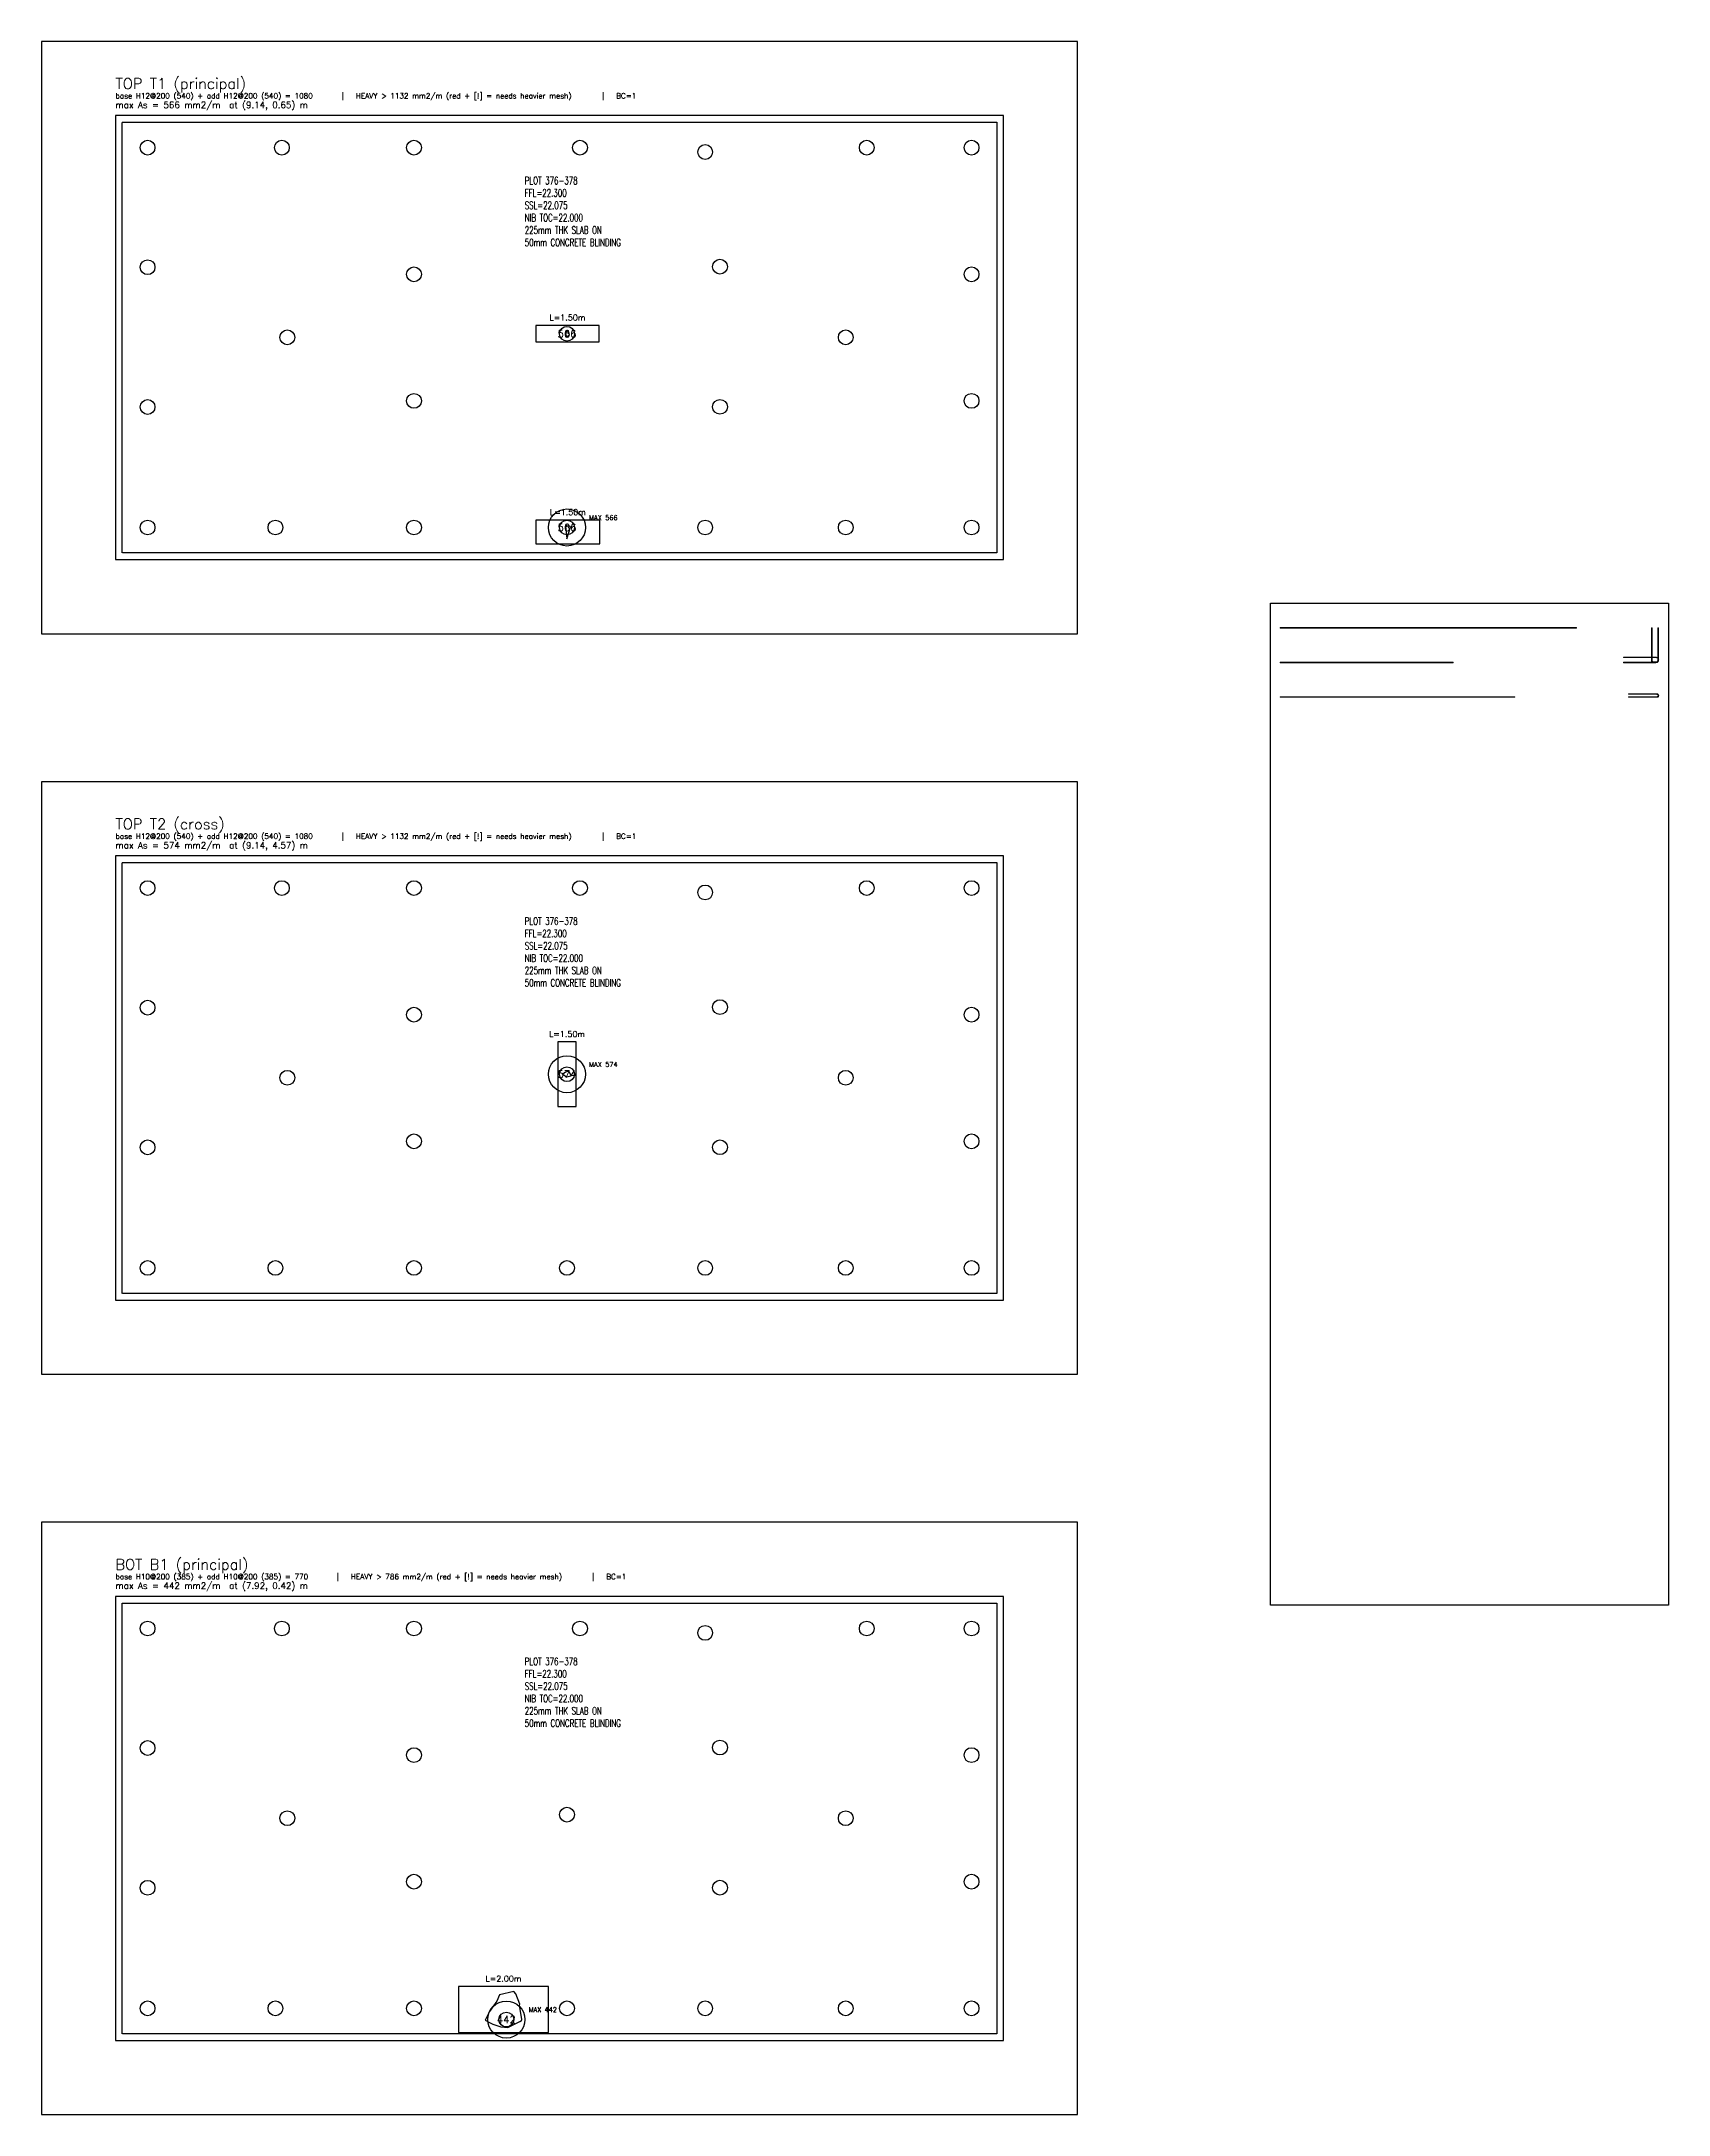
# Model space of a CAD drawing. Header units: millimetres. Extents: x -21392 to 100362, y -17730 to 39230.
# Drawn here: x -21392 to 11567, y -2740 to 39230 of the extents above; entities that cross this region are included whole.
import ezdxf
from ezdxf.enums import TextEntityAlignment as Align

# ---------------------------------------------------------------- set-up
doc = ezdxf.new("R2010")
doc.units = ezdxf.units.MM
doc.linetypes.add('DASHED', pattern=[19.049999999999997, 12.7, -6.35])
for name, color, linetype in [('PH-B1-MAX', 3, 'Continuous'), ('PH-B1-PILES', 7, 'Continuous'), ('PH-B1-SD-Text', 4, 'Continuous'), ('PH-B1-SLAB', 8, 'Continuous'), ('PH-B1-THICKNESS', 8, 'Continuous'), ('PH-B1-TITLE', 7, 'Continuous'), ('PH-FRAME', 7, 'Continuous'), ('PH-T1-MAX', 6, 'Continuous'), ('PH-T1-PILES', 7, 'Continuous'), ('PH-T1-SD-Text', 4, 'Continuous'), ('PH-T1-SLAB', 8, 'Continuous'), ('PH-T1-THICKNESS', 8, 'Continuous'), ('PH-T1-TITLE', 7, 'Continuous'), ('PH-T2-MAX', 2, 'Continuous'), ('PH-T2-PILES', 7, 'Continuous'), ('PH-T2-SD-Text', 4, 'Continuous'), ('PH-T2-SLAB', 8, 'Continuous'), ('PH-T2-THICKNESS', 8, 'Continuous'), ('PH-T2-TITLE', 7, 'Continuous'), ('RC-SLAB-LEADERS', 7, 'Continuous'), ('rebar_bottom', 7, 'Continuous'), ('SD-B1 ADD', 3, 'Continuous'), ('SD-T1 ADD', 6, 'Continuous'), ('SD-T2 ADD', 2, 'Continuous')]:
    doc.layers.add(name, color=color, linetype=linetype)
doc.styles.add('PH-LABEL', font='romans.shx', dxfattribs={"width": 0.7})

msp = doc.modelspace()

# ---------------------------------------------------------------- texts
at = {"layer": 'PH-B1-MAX', "color": 3, "style": 'PH-LABEL'}
msp.add_text('MAX 442', height=97.146, dxfattribs=at).set_placement((-11524.83215045807, -666.33767424176))
at = {"layer": 'PH-B1-SD-Text', "color": 4, "insert": (-11602.97754108507, 6507.6620795747), "char_height": 150, "attachment_point": 1, "style": 'PH-LABEL'}
msp.add_mtext('PLOT 376-378 \\P\\pxql;FFL=22.300\\PSSL=22.075\\PNIB TOC=22.000\\P\\C256;225mm THK SLAB ON\\P50mm CONCRETE BLINDING', dxfattribs=at)
at = {"layer": 'PH-B1-TITLE', "color": 7, "style": 'PH-LABEL'}
msp.add_text('BOT B1 (principal)', height=215.88, dxfattribs=at).set_placement((-19892.03215045825, 8289.862325758237))
at = {"layer": 'PH-B1-TITLE', "color": 8, "style": 'PH-LABEL'}
msp.add_text('base H10@200 (385) + add H10@200 (385) = 770   |   HEAVY > 786 mm2/m (red + [!] = needs heavier mesh)   |   BC=1', height=107.94, dxfattribs=at).set_placement((-19892.03215045825, 8095.570325758243))
at = {"layer": 'PH-B1-TITLE', "color": 3, "style": 'PH-LABEL'}
msp.add_text('max As = 442 mm2/m  at (7.92, 0.42) m', height=129.528, dxfattribs=at).set_placement((-19892.03215045825, 7901.278325758241))
at = {"layer": 'PH-T1-MAX', "color": 6, "style": 'PH-LABEL'}
msp.add_text('MAX 566', height=97.146, dxfattribs=at).set_placement((-10297.03215045825, 29540.16232575824))
at = {"layer": 'PH-T1-SD-Text', "color": 4, "insert": (-11602.97754108507, 36487.6620795747), "char_height": 150, "attachment_point": 1, "style": 'PH-LABEL'}
msp.add_mtext('PLOT 376-378 \\P\\pxql;FFL=22.300\\PSSL=22.075\\PNIB TOC=22.000\\P\\C256;225mm THK SLAB ON\\P50mm CONCRETE BLINDING', dxfattribs=at)
at = {"layer": 'PH-T1-TITLE', "color": 7, "style": 'PH-LABEL'}
msp.add_text('TOP T1 (principal)', height=215.88, dxfattribs=at).set_placement((-19892.03215045825, 38269.86232575824))
at = {"layer": 'PH-T1-TITLE', "color": 8, "style": 'PH-LABEL'}
msp.add_text('base H12@200 (540) + add H12@200 (540) = 1080   |   HEAVY > 1132 mm2/m (red + [!] = needs heavier mesh)   |   BC=1', height=107.94, dxfattribs=at).set_placement((-19892.03215045825, 38075.57032575824))
at = {"layer": 'PH-T1-TITLE', "color": 6, "style": 'PH-LABEL'}
msp.add_text('max As = 566 mm2/m  at (9.14, 0.65) m', height=129.528, dxfattribs=at).set_placement((-19892.03215045825, 37881.27832575824))
at = {"layer": 'PH-T2-MAX', "color": 2, "style": 'PH-LABEL'}
msp.add_text('MAX 574', height=97.146, dxfattribs=at).set_placement((-10297.03215045825, 18471.86232575823))
at = {"layer": 'PH-T2-SD-Text', "color": 4, "insert": (-11602.97754108507, 21497.6620795747), "char_height": 150, "attachment_point": 1, "style": 'PH-LABEL'}
msp.add_mtext('PLOT 376-378 \\P\\pxql;FFL=22.300\\PSSL=22.075\\PNIB TOC=22.000\\P\\C256;225mm THK SLAB ON\\P50mm CONCRETE BLINDING', dxfattribs=at)
at = {"layer": 'PH-T2-TITLE', "color": 7, "style": 'PH-LABEL'}
msp.add_text('TOP T2 (cross)', height=215.88, dxfattribs=at).set_placement((-19892.03215045825, 23279.86232575823))
at = {"layer": 'PH-T2-TITLE', "color": 8, "style": 'PH-LABEL'}
msp.add_text('base H12@200 (540) + add H12@200 (540) = 1080   |   HEAVY > 1132 mm2/m (red + [!] = needs heavier mesh)   |   BC=1', height=107.94, dxfattribs=at).set_placement((-19892.03215045825, 23085.57032575825))
at = {"layer": 'PH-T2-TITLE', "color": 2, "style": 'PH-LABEL'}
msp.add_text('max As = 574 mm2/m  at (9.14, 4.57) m', height=129.528, dxfattribs=at).set_placement((-19892.03215045825, 22891.27832575824))
at = {"layer": 'SD-B1 ADD', "color": 4, "style": 'PH-LABEL'}
msp.add_text('L=2.00m', height=118.734, dxfattribs=at).set_placement((-12034.03807482796, -84.042245670324), align=Align.BOTTOM_CENTER)
at = {"layer": 'SD-B1 ADD', "color": 3, "style": 'PH-LABEL'}
msp.add_text('442', height=150, dxfattribs=at).set_placement((-11974.83215045807, -816.33767424176), align=Align.MIDDLE_CENTER)
at = {"layer": 'SD-T1 ADD', "color": 4, "style": 'PH-LABEL'}
for p in [(-10738.17919603706, 33545.03882575823), (-10728.30681897505, 29605.27002946194)]:
    msp.add_text('L=1.50m', height=118.734, dxfattribs=at).set_placement(p, align=Align.BOTTOM_CENTER)
at = {"layer": 'SD-T1 ADD', "color": 6, "style": 'PH-LABEL'}
for p in [(-10747.03215045825, 33311.86232575823), (-10747.03215045825, 29390.16232575824)]:
    msp.add_text('566', height=150, dxfattribs=at).set_placement(p, align=Align.MIDDLE_CENTER)
at = {"layer": 'SD-T2 ADD', "color": 4, "style": 'PH-LABEL'}
msp.add_text('L=1.50m', height=118.734, dxfattribs=at).set_placement((-10745.83350542656, 19039.88772110708), align=Align.BOTTOM_CENTER)
at = {"layer": 'SD-T2 ADD', "color": 2, "style": 'PH-LABEL'}
msp.add_text('574', height=150, dxfattribs=at).set_placement((-10747.03215045825, 18321.86232575823), align=Align.MIDDLE_CENTER)

# ---------------------------------------------------------------- linework, layer by layer
at = {"layer": 'PH-B1-MAX', "color": 3}
for radius in [375, 150]:
    msp.add_circle((-11974.83215045807, -816.33767424176), radius, dxfattribs=at)
at = {"layer": 'PH-B1-PILES'}
for centre in [(-19242.13215045835, 7100.16232575824), (-16521.73215045847, 7100.16232575824), (-13846.63215045835, 7100.16232575824), (-10483.83215045807, 7100.16232575824), (-7947.43215045816, 7011.762325758253), (-4674.532150458253, 7100.16232575824), (-2551.932150458161, 7100.16232575824), (-19242.13215045835, 4679.862325758237), (-13846.63215045835, 4536.862325758237), (-7647.43215045816, 4690.062325758227), (-2551.932150458161, 4536.862325758237), (-16411.13215045835, 3259.962325758243), (-10747.03215045825, 3331.862325758237), (-5099.832150458067, 3259.962325758243), (-13846.63215045835, 1973.562325758227), (-2551.932150458161, 1973.562325758227), (-19242.13215045835, 1850.462325758243), (-7647.43215045816, 1853.16232575824), (-19242.13215045835, -589.83767424176), (-16651.83215045807, -589.83767424176), (-13846.63215045835, -589.83767424176), (-10747.03215045825, -589.83767424176), (-7947.43215045816, -589.83767424176), (-5099.832150458067, -589.83767424176), (-2551.932150458161, -589.83767424176)]:
    msp.add_circle(centre, 150, dxfattribs=at)
at = {"layer": 'PH-B1-SLAB'}
msp.add_lwpolyline([(-11236.83215045807, -1239.837674241761), (-10996.53215045825, -1239.837674241761), (-10756.03215045825, -1239.837674241761), (-10454.33215045807, -1239.837674241761), (-10152.83215045807, -1239.837674241761), (-9820.23215045844, -1239.837674241761), (-9487.532150458253, -1239.837674241761), (-9174.532150458253, -1239.837674241761), (-8861.532150458253, -1239.837674241761), (-8554.93215045816, -1239.837674241761), (-8248.032150458253, -1239.837674241761), (-7946.532150458253, -1239.837674241761), (-7634.532150458253, -1239.837674241761), (-7335.93215045816, -1239.837674241761), (-7037.332150458067, -1239.837674241761), (-6739.43215045816, -1239.837674241761), (-6441.632150458347, -1239.837674241761), (-6144.032150458253, -1239.837674241761), (-5846.132150458347, -1239.837674241761), (-5548.532150458253, -1239.837674241761), (-5250.73215045844, -1239.837674241761), (-4954.332150458067, -1239.837674241761), (-4658.132150458347, -1239.837674241761), (-4370.532150458254, -1239.837674241761), (-4082.932150458161, -1239.837674241761), (-3789.032150458254, -1239.837674241761), (-3495.132150458347, -1239.837674241761), (-3180.132150458347, -1239.837674241761), (-2865.23215045844, -1239.837674241761), (-2613.032150458254, -1239.837674241761), (-2314.132150458347, -1239.837674241761), (-2108.132150458347, -1239.837674241761), (-1902.032150458254, -1239.837674241761), (-1902.032150458254, -1032.137674241763), (-1902.032150458254, -824.437674241774), (-1902.032150458254, -543.33767424176), (-1902.032150458254, -262.33767424176), (-1902.032150458254, 50.562325758227), (-1902.032150458254, 363.362325758237), (-1902.032150458254, 678.16232575824), (-1902.032150458254, 989.062325758227), (-1902.032150458254, 1282.66232575824), (-1902.032150458254, 1576.262325758253), (-1902.032150458254, 1869.16232575824), (-1902.032150458254, 2162.16232575824), (-1902.032150458254, 2455.16232575824), (-1902.032150458254, 2748.062325758227), (-1902.032150458254, 3038.562325758227), (-1902.032150458254, 3328.962325758243), (-1902.032150458254, 3603.16232575824), (-1902.032150458254, 3877.362325758237), (-1902.032150458254, 4151.562325758227), (-1902.032150458254, 4425.762325758253), (-1902.032150458254, 4705.062325758227), (-1902.032150458254, 4984.262325758253), (-1902.032150458254, 5278.062325758227), (-1902.032150458254, 5571.862325758237), (-1902.032150458254, 5872.16232575824), (-1902.032150458254, 6172.362325758237), (-1902.032150458254, 6483.16232575824), (-1902.032150458254, 6793.962325758243), (-1902.032150458254, 7038.962325758243), (-1902.032150458254, 7342.062325758227), (-1902.032150458254, 7546.16232575824), (-1902.032150458254, 7750.16232575824), (-2108.132150458347, 7750.16232575824), (-2314.132150458347, 7750.16232575824), (-2589.532150458254, 7750.16232575824), (-2865.23215045844, 7750.16232575824), (-3180.132150458347, 7750.16232575824), (-3495.132150458347, 7750.16232575824), (-3789.032150458254, 7750.16232575824), (-4082.932150458161, 7750.16232575824), (-4370.532150458254, 7750.16232575824), (-4658.132150458347, 7750.16232575824), (-4954.332150458067, 7750.16232575824), (-5250.73215045844, 7750.16232575824), (-5548.532150458253, 7750.16232575824), (-5846.132150458347, 7750.16232575824), (-6144.032150458253, 7750.16232575824), (-6441.632150458347, 7750.16232575824), (-6739.43215045816, 7750.16232575824), (-7037.332150458067, 7750.16232575824), (-7335.93215045816, 7750.16232575824), (-7634.532150458253, 7750.16232575824), (-7946.532150458253, 7750.16232575824), (-8248.032150458253, 7750.16232575824), (-8554.93215045816, 7750.16232575824), (-8861.532150458253, 7750.16232575824), (-9174.532150458253, 7750.16232575824), (-9487.532150458253, 7750.16232575824), (-9820.23215045844, 7750.16232575824), (-10152.83215045807, 7750.16232575824), (-10454.53215045825, 7750.16232575824), (-10756.03215045825, 7750.16232575824), (-10996.53215045825, 7750.16232575824), (-11236.83215045807, 7750.16232575824), (-11509.23215045847, 7750.16232575824), (-11781.73215045847, 7750.16232575824), (-12086.43215045816, 7750.16232575824), (-12390.83215045807, 7750.16232575824), (-12643.53215045825, 7750.16232575824), (-12895.93215045816, 7750.16232575824), (-13071.23215045847, 7750.16232575824), (-13246.53215045825, 7750.16232575824), (-13422.13215045835, 7750.16232575824), (-13597.63215045835, 7750.16232575824), (-13850.53215045825, 7750.16232575824), (-14103.73215045847, 7750.16232575824), (-14404.23215045847, 7750.16232575824), (-14716.23215045847, 7750.16232575824), (-15014.63215045835, 7750.16232575824), (-15313.23215045847, 7750.16232575824), (-15604.43215045816, 7750.16232575824), (-15895.43215045816, 7750.16232575824), (-16186.73215045847, 7750.16232575824), (-16477.73215045847, 7750.16232575824), (-16769.23215045847, 7750.16232575824), (-17060.73215045847, 7750.16232575824), (-17352.23215045847, 7750.16232575824), (-17643.73215045847, 7750.16232575824), (-17957.73215045847, 7750.16232575824), (-18271.73215045847, 7750.16232575824), (-18587.13215045835, 7750.16232575824), (-18902.53215045825, 7750.16232575824), (-19187.23215045847, 7750.16232575824), (-19471.93215045816, 7750.16232575824), (-19681.83215045807, 7750.16232575824), (-19892.03215045825, 7750.16232575824), (-19892.03215045825, 7546.16232575824), (-19892.03215045825, 7342.062325758227), (-19892.03215045825, 7051.762325758253), (-19892.03215045825, 6793.962325758243), (-19892.03215045825, 6483.16232575824), (-19892.03215045825, 6172.362325758237), (-19892.03215045825, 5872.16232575824), (-19892.03215045825, 5571.862325758237), (-19892.03215045825, 5278.062325758227), (-19892.03215045825, 4984.262325758253), (-19892.03215045825, 4705.062325758227), (-19892.03215045825, 4425.762325758253), (-19892.03215045825, 4151.562325758227), (-19892.03215045825, 3877.362325758237), (-19892.03215045825, 3603.16232575824), (-19892.03215045825, 3328.962325758243), (-19892.03215045825, 3038.562325758227), (-19892.03215045825, 2748.062325758227), (-19892.03215045825, 2455.16232575824), (-19892.03215045825, 2162.16232575824), (-19892.03215045825, 1869.16232575824), (-19892.03215045825, 1576.262325758253), (-19892.03215045825, 1282.66232575824), (-19892.03215045825, 989.062325758227), (-19892.03215045825, 676.262325758253), (-19892.03215045825, 363.362325758237), (-19892.03215045825, 75.462325758243), (-19892.03215045825, -262.33767424176), (-19892.03215045825, -543.33767424176), (-19892.03215045825, -824.437674241774), (-19892.03215045825, -1032.137674241763), (-19892.03215045825, -1239.837674241761), (-19677.73215045847, -1239.837674241761), (-19463.33215045807, -1239.837674241761), (-19172.83215045807, -1239.837674241761), (-18882.53215045825, -1239.837674241761), (-18537.53215045825, -1239.837674241761), (-18241.63215045835, -1239.837674241761), (-17924.33215045807, -1239.837674241761), (-17606.93215045816, -1239.837674241761), (-17310.73215045847, -1239.837674241761), (-17014.63215045835, -1239.837674241761), (-16718.43215045816, -1239.837674241761), (-16422.33215045807, -1239.837674241761), (-16126.63215045835, -1239.837674241761), (-15831.03215045825, -1239.837674241761), (-15535.13215045835, -1239.837674241761), (-15239.43215045816, -1239.837674241761), (-14932.83215045807, -1239.837674241761), (-14626.23215045847, -1239.837674241761), (-14332.53215045825, -1239.837674241761), (-14038.83215045807, -1239.837674241761), (-13814.63215045835, -1239.837674241761), (-13590.53215045825, -1239.837674241761), (-13418.63215045835, -1239.837674241761), (-13246.53215045825, -1239.837674241761), (-13071.23215045847, -1239.837674241761), (-12895.93215045816, -1239.837674241761), (-12643.23215045847, -1239.837674241761), (-12390.83215045807, -1239.837674241761), (-12086.43215045816, -1239.837674241761), (-11781.73215045847, -1239.837674241761), (-11509.23215045847, -1239.837674241761), (-11236.83215045807, -1239.837674241761)], close=True, dxfattribs=at)
at = {"layer": 'PH-B1-THICKNESS', "color": 8, "linetype": 'DASHED'}
for p, q in [((-19757.03215045825, 7615.16232575824), (-19535.83215045807, 7615.16232575824)), ((-19757.03215045825, 7331.462325758243), (-19757.03215045825, 7615.16232575824)), ((-19535.83215045807, 7615.16232575824), (-19314.43215045816, 7615.16232575824)), ((-19314.43215045816, 7615.16232575824), (-19027.83215045807, 7615.16232575824)), ((-19027.83215045807, 7615.16232575824), (-18740.93215045816, 7615.16232575824)), ((-18740.93215045816, 7615.16232575824), (-18438.73215045847, 7615.16232575824)), ((-18438.73215045847, 7615.16232575824), (-18136.23215045847, 7615.16232575824)), ((-18136.23215045847, 7615.16232575824), (-17833.73215045847, 7615.16232575824)), ((-17833.73215045847, 7615.16232575824), (-17531.43215045816, 7615.16232575824)), ((-17531.43215045816, 7615.16232575824), (-17278.53215045825, 7615.16232575824)), ((-17278.53215045825, 7615.16232575824), (-17025.83215045807, 7615.16232575824)), ((-17025.83215045807, 7615.16232575824), (-16773.63215045835, 7615.16232575824)), ((-16773.63215045835, 7615.16232575824), (-16521.73215045847, 7615.16232575824)), ((-16521.73215045847, 7615.16232575824), (-16161.63215045835, 7615.16232575824)), ((-16161.63215045835, 7615.16232575824), (-15801.43215045816, 7615.16232575824)), ((-15801.43215045816, 7615.16232575824), (-15441.33215045807, 7615.16232575824)), ((-15441.33215045807, 7615.16232575824), (-15081.53215045825, 7615.16232575824)), ((-15081.53215045825, 7615.16232575824), (-14742.43215045816, 7615.16232575824)), ((-14742.43215045816, 7615.16232575824), (-14403.33215045807, 7615.16232575824)), ((-14403.33215045807, 7615.16232575824), (-14124.93215045816, 7615.16232575824)), ((-14124.93215045816, 7615.16232575824), (-13846.63215045835, 7615.16232575824)), ((-13846.63215045835, 7615.16232575824), (-13546.63215045835, 7615.16232575824)), ((-13546.63215045835, 7615.16232575824), (-13246.53215045825, 7615.16232575824)), ((-13246.53215045825, 7615.16232575824), (-13051.43215045816, 7615.16232575824)), ((-13051.43215045816, 7615.16232575824), (-12856.43215045816, 7615.16232575824)), ((-12856.43215045816, 7615.16232575824), (-12573.23215045847, 7615.16232575824)), ((-12573.23215045847, 7615.16232575824), (-12289.73215045847, 7615.16232575824)), ((-12289.73215045847, 7615.16232575824), (-11954.03215045825, 7615.16232575824)), ((-11954.03215045825, 7615.16232575824), (-11618.13215045835, 7615.16232575824)), ((-11618.13215045835, 7615.16232575824), (-11326.43215045816, 7615.16232575824)), ((-11326.43215045816, 7615.16232575824), (-11034.43215045816, 7615.16232575824)), ((-11034.43215045816, 7615.16232575824), (-10759.23215045847, 7615.16232575824)), ((-10759.23215045847, 7615.16232575824), (-10483.83215045807, 7615.16232575824)), ((-10483.83215045807, 7615.16232575824), (-10191.83215045807, 7615.16232575824)), ((-10191.83215045807, 7615.16232575824), (-9899.832150458067, 7615.16232575824)), ((-9899.832150458067, 7615.16232575824), (-9607.832150458067, 7615.16232575824)), ((-9607.832150458067, 7615.16232575824), (-9315.93215045816, 7615.16232575824)), ((-9315.93215045816, 7615.16232575824), (-8973.832150458067, 7615.16232575824)), ((-8973.832150458067, 7615.16232575824), (-8631.832150458067, 7615.16232575824)), ((-8631.832150458067, 7615.16232575824), (-8289.532150458253, 7615.16232575824)), ((-8289.532150458253, 7615.16232575824), (-7947.43215045816, 7615.16232575824)), ((-7947.43215045816, 7615.16232575824), (-7593.93215045816, 7615.16232575824)), ((-7593.93215045816, 7615.16232575824), (-7240.43215045816, 7615.16232575824)), ((-7240.43215045816, 7615.16232575824), (-6895.93215045816, 7615.16232575824)), ((-6895.93215045816, 7615.16232575824), (-6551.23215045844, 7615.16232575824)), ((-6551.23215045844, 7615.16232575824), (-6224.532150458253, 7615.16232575824)), ((-6224.532150458253, 7615.16232575824), (-5898.132150458347, 7615.16232575824)), ((-5898.132150458347, 7615.16232575824), (-5588.132150458347, 7615.16232575824)), ((-5588.132150458347, 7615.16232575824), (-5278.032150458253, 7615.16232575824)), ((-5278.032150458253, 7615.16232575824), (-4976.332150458067, 7615.16232575824)), ((-4976.332150458067, 7615.16232575824), (-4674.532150458253, 7615.16232575824)), ((-4674.532150458253, 7615.16232575824), (-4426.932150458161, 7615.16232575824)), ((-4426.932150458161, 7615.16232575824), (-4179.432150458161, 7615.16232575824)), ((-4179.432150458161, 7615.16232575824), (-3931.832150458067, 7615.16232575824)), ((-3931.832150458067, 7615.16232575824), (-3684.332150458067, 7615.16232575824)), ((-3684.332150458067, 7615.16232575824), (-3393.032150458254, 7615.16232575824)), ((-3393.032150458254, 7615.16232575824), (-3101.73215045844, 7615.16232575824)), ((-3101.73215045844, 7615.16232575824), (-2808.332150458067, 7615.16232575824)), ((-2808.332150458067, 7615.16232575824), (-2514.832150458067, 7615.16232575824)), ((-2514.832150458067, 7615.16232575824), (-2276.132150458347, 7615.16232575824)), ((-2276.132150458347, 7615.16232575824), (-2037.032150458254, 7615.16232575824)), ((-2037.032150458254, 7615.16232575824), (-2037.032150458254, 7323.462325758243)), ((-19757.03215045825, 7047.762325758253), (-19757.03215045825, 7331.462325758243)), ((-2037.032150458254, 7323.462325758243), (-2037.032150458254, 7031.762325758253)), ((-19757.03215045825, 6715.16232575824), (-19757.03215045825, 7047.762325758253)), ((-2037.032150458254, 7031.762325758253), (-2037.032150458254, 6688.862325758237)), ((-19757.03215045825, 6382.562325758227), (-19757.03215045825, 6715.16232575824)), ((-19757.03215045825, 6050.062325758227), (-19757.03215045825, 6382.562325758227)), ((-2037.032150458254, 6688.862325758237), (-2037.032150458254, 6345.962325758243)), ((-2037.032150458254, 6345.962325758243), (-2037.032150458254, 6002.962325758243)), ((-19757.03215045825, 5717.462325758243), (-19757.03215045825, 6050.062325758227)), ((-2037.032150458254, 6002.962325758243), (-2037.032150458254, 5660.062325758227)), ((-19757.03215045825, 5450.16232575824), (-19757.03215045825, 5717.462325758243)), ((-2037.032150458254, 5660.062325758227), (-2037.032150458254, 5370.362325758237)), ((-19757.03215045825, 5182.762325758253), (-19757.03215045825, 5450.16232575824)), ((-19757.03215045825, 4931.362325758237), (-19757.03215045825, 5182.762325758253)), ((-2037.032150458254, 5370.362325758237), (-2037.032150458254, 5080.66232575824)), ((-2037.032150458254, 5080.66232575824), (-2037.032150458254, 4808.762325758253)), ((-19757.03215045825, 4679.862325758237), (-19757.03215045825, 4931.362325758237)), ((-19757.03215045825, 4326.262325758253), (-19757.03215045825, 4679.862325758237)), ((-2037.032150458254, 4808.762325758253), (-2037.032150458254, 4536.862325758237)), ((-19757.03215045825, 3972.562325758227), (-19757.03215045825, 4326.262325758253)), ((-2037.032150458254, 4536.862325758237), (-2037.032150458254, 4216.462325758243)), ((-2037.032150458254, 4216.462325758243), (-2037.032150458254, 3896.062325758227)), ((-19757.03215045825, 3618.862325758237), (-19757.03215045825, 3972.562325758227)), ((-2037.032150458254, 3896.062325758227), (-2037.032150458254, 3575.66232575824)), ((-19757.03215045825, 3265.16232575824), (-19757.03215045825, 3618.862325758237)), ((-2037.032150458254, 3575.66232575824), (-2037.032150458254, 3255.16232575824)), ((-19757.03215045825, 2911.562325758227), (-19757.03215045825, 3265.16232575824)), ((-2037.032150458254, 3255.16232575824), (-2037.032150458254, 2934.762325758253)), ((-19757.03215045825, 2557.862325758237), (-19757.03215045825, 2911.562325758227)), ((-19757.03215045825, 2204.16232575824), (-19757.03215045825, 2557.862325758237)), ((-2037.032150458254, 2934.762325758253), (-2037.032150458254, 2614.362325758237)), ((-2037.032150458254, 2614.362325758237), (-2037.032150458254, 2293.962325758243)), ((-19757.03215045825, 1850.462325758243), (-19757.03215045825, 2204.16232575824)), ((-2037.032150458254, 2293.962325758243), (-2037.032150458254, 1973.562325758227)), ((-19757.03215045825, 1589.562325758227), (-19757.03215045825, 1850.462325758243)), ((-2037.032150458254, 1973.562325758227), (-2037.032150458254, 1649.762325758253)), ((-19757.03215045825, 1328.562325758227), (-19757.03215045825, 1589.562325758227)), ((-19757.03215045825, 1047.16232575824), (-19757.03215045825, 1328.562325758227)), ((-2037.032150458254, 1649.762325758253), (-2037.032150458254, 1325.962325758243)), ((-2037.032150458254, 1325.962325758243), (-2037.032150458254, 1002.262325758253)), ((-19757.03215045825, 765.762325758253), (-19757.03215045825, 1047.16232575824)), ((-2037.032150458254, 1002.262325758253), (-2037.032150458254, 678.462325758243)), ((-19757.03215045825, 422.962325758243), (-19757.03215045825, 765.762325758253)), ((-19757.03215045825, 80.16232575824), (-19757.03215045825, 422.962325758243)), ((-2037.032150458254, 678.462325758243), (-2037.032150458254, 358.262325758253)), ((-19757.03215045825, -251.737674241747), (-19757.03215045825, 80.16232575824)), ((-2037.032150458254, 358.262325758253), (-2037.032150458254, 38.062325758227)), ((-2037.032150458254, 38.062325758227), (-2037.032150458254, -275.83767424176)), ((-19757.03215045825, -583.637674241763), (-19757.03215045825, -251.737674241747)), ((-2037.032150458254, -275.83767424176), (-2037.032150458254, -589.83767424176)), ((-19757.03215045825, -844.237674241747), (-19757.03215045825, -583.637674241763)), ((-2037.032150458254, -589.83767424176), (-2037.032150458254, -847.33767424176)), ((-19757.03215045825, -1104.83767424176), (-19757.03215045825, -844.237674241747)), ((-19487.53215045825, -1104.83767424176), (-19757.03215045825, -1104.83767424176)), ((-19218.03215045825, -1104.83767424176), (-19487.53215045825, -1104.83767424176)), ((-18875.73215045847, -1104.83767424176), (-19218.03215045825, -1104.83767424176)), ((-18533.13215045835, -1104.83767424176), (-18875.73215045847, -1104.83767424176)), ((-18179.63215045835, -1104.83767424176), (-18533.13215045835, -1104.83767424176)), ((-17826.13215045835, -1104.83767424176), (-18179.63215045835, -1104.83767424176)), ((-17521.73215045847, -1104.83767424176), (-17826.13215045835, -1104.83767424176)), ((-17217.53215045825, -1104.83767424176), (-17521.73215045847, -1104.83767424176)), ((-16934.73215045847, -1104.83767424176), (-17217.53215045825, -1104.83767424176)), ((-16651.83215045807, -1104.83767424176), (-16934.73215045847, -1104.83767424176)), ((-16352.53215045825, -1104.83767424176), (-16651.83215045807, -1104.83767424176)), ((-16053.43215045816, -1104.83767424176), (-16352.53215045825, -1104.83767424176)), ((-15754.13215045835, -1104.83767424176), (-16053.43215045816, -1104.83767424176)), ((-15455.03215045825, -1104.83767424176), (-15754.13215045835, -1104.83767424176)), ((-15155.73215045847, -1104.83767424176), (-15455.03215045825, -1104.83767424176)), ((-14856.43215045816, -1104.83767424176), (-15155.73215045847, -1104.83767424176)), ((-14564.63215045835, -1104.83767424176), (-14856.43215045816, -1104.83767424176)), ((-14272.63215045835, -1104.83767424176), (-14564.63215045835, -1104.83767424176)), ((-14044.63215045835, -1104.83767424176), (-14272.63215045835, -1104.83767424176)), ((-13846.63215045835, -1104.83767424176), (-14044.63215045835, -1104.83767424176)), ((-13689.13215045835, -1104.83767424176), (-13846.63215045835, -1104.83767424176)), ((-13531.73215045847, -1104.83767424176), (-13689.13215045835, -1104.83767424176)), ((-13389.13215045835, -1104.83767424176), (-13531.73215045847, -1104.83767424176)), ((-13246.53215045825, -1104.83767424176), (-13389.13215045835, -1104.83767424176)), ((-13087.33215045807, -1104.83767424176), (-13246.53215045825, -1104.83767424176)), ((-12928.23215045847, -1104.83767424176), (-13087.33215045807, -1104.83767424176)), ((-12700.93215045816, -1104.83767424176), (-12928.23215045847, -1104.83767424176)), ((-12473.63215045835, -1104.83767424176), (-12700.93215045816, -1104.83767424176)), ((-12194.83215045807, -1104.83767424176), (-12473.63215045835, -1104.83767424176)), ((-11915.73215045847, -1104.83767424176), (-12194.83215045807, -1104.83767424176)), ((-11623.73215045847, -1104.83767424176), (-11915.73215045847, -1104.83767424176)), ((-11331.53215045825, -1104.83767424176), (-11623.73215045847, -1104.83767424176)), ((-11039.23215045847, -1104.83767424176), (-11331.53215045825, -1104.83767424176)), ((-10747.03215045825, -1104.83767424176), (-11039.23215045847, -1104.83767424176)), ((-10397.23215045847, -1104.83767424176), (-10747.03215045825, -1104.83767424176)), ((-10047.13215045835, -1104.83767424176), (-10397.23215045847, -1104.83767424176)), ((-9697.23215045844, -1104.83767424176), (-10047.13215045835, -1104.83767424176)), ((-9347.132150458347, -1104.83767424176), (-9697.23215045844, -1104.83767424176)), ((-8997.23215045844, -1104.83767424176), (-9347.132150458347, -1104.83767424176)), ((-8647.43215045816, -1104.83767424176), (-8997.23215045844, -1104.83767424176)), ((-8297.332150458067, -1104.83767424176), (-8647.43215045816, -1104.83767424176)), ((-7947.43215045816, -1104.83767424176), (-8297.332150458067, -1104.83767424176)), ((-7591.532150458253, -1104.83767424176), (-7947.43215045816, -1104.83767424176)), ((-7235.532150458253, -1104.83767424176), (-7591.532150458253, -1104.83767424176)), ((-6879.632150458347, -1104.83767424176), (-7235.532150458253, -1104.83767424176)), ((-6523.632150458347, -1104.83767424176), (-6879.632150458347, -1104.83767424176)), ((-6167.73215045844, -1104.83767424176), (-6523.632150458347, -1104.83767424176)), ((-5811.73215045844, -1104.83767424176), (-6167.73215045844, -1104.83767424176)), ((-5455.73215045844, -1104.83767424176), (-5811.73215045844, -1104.83767424176)), ((-5099.832150458067, -1104.83767424176), (-5455.73215045844, -1104.83767424176)), ((-4830.032150458253, -1104.83767424176), (-5099.832150458067, -1104.83767424176)), ((-4560.532150458253, -1104.83767424176), (-4830.032150458253, -1104.83767424176)), ((-4273.132150458347, -1104.83767424176), (-4560.532150458253, -1104.83767424176)), ((-3985.832150458067, -1104.83767424176), (-4273.132150458347, -1104.83767424176)), ((-3644.032150458254, -1104.83767424176), (-3985.832150458067, -1104.83767424176)), ((-3302.432150458161, -1104.83767424176), (-3644.032150458254, -1104.83767424176)), ((-2960.632150458347, -1104.83767424176), (-3302.432150458161, -1104.83767424176)), ((-2618.832150458067, -1104.83767424176), (-2960.632150458347, -1104.83767424176)), ((-2327.832150458067, -1104.83767424176), (-2618.832150458067, -1104.83767424176)), ((-2037.032150458254, -1104.83767424176), (-2327.832150458067, -1104.83767424176)), ((-2037.032150458254, -847.33767424176), (-2037.032150458254, -1104.83767424176))]:
    msp.add_line(p, q, dxfattribs=at)
at = {"layer": 'PH-FRAME', "color": 7}
for points in [[(-21392.03215045825, 27240.16232575824), (-402.032150458253, 27240.16232575824), (-402.032150458253, 39230.16232575824), (-21392.03215045825, 39230.16232575824)], [(-21392.03215045825, 12250.16232575824), (-402.032150458253, 12250.16232575824), (-402.032150458253, 24240.16232575824), (-21392.03215045825, 24240.16232575824)], [(-21392.03215045825, -2739.837674241761), (-402.032150458253, -2739.837674241761), (-402.032150458253, 9250.16232575824), (-21392.03215045825, 9250.16232575824)]]:
    msp.add_lwpolyline(points, close=True, dxfattribs=at)
at = {"layer": 'PH-T1-MAX', "color": 6}
for radius in [375, 150]:
    msp.add_circle((-10747.03215045825, 29390.16232575824), radius, dxfattribs=at)
at = {"layer": 'PH-T1-PILES'}
for centre in [(-19242.13215045835, 37080.16232575824), (-16521.73215045847, 37080.16232575824), (-13846.63215045835, 37080.16232575824), (-10483.83215045807, 37080.16232575824), (-7947.43215045816, 36991.76232575824), (-4674.532150458253, 37080.16232575824), (-2551.932150458161, 37080.16232575824), (-19242.13215045835, 34659.86232575823), (-13846.63215045835, 34516.86232575823), (-7647.43215045816, 34670.06232575824), (-2551.932150458161, 34516.86232575823), (-16411.13215045835, 33239.96232575825), (-10747.03215045825, 33311.86232575823), (-5099.832150458067, 33239.96232575825), (-19242.13215045835, 31830.46232575824), (-13846.63215045835, 31953.56232575823), (-7647.43215045816, 31833.16232575824), (-2551.932150458161, 31953.56232575823), (-19242.13215045835, 29390.16232575824), (-16651.83215045807, 29390.16232575824), (-13846.63215045835, 29390.16232575824), (-10747.03215045825, 29390.16232575824), (-7947.43215045816, 29390.16232575824), (-5099.832150458067, 29390.16232575824), (-2551.932150458161, 29390.16232575824)]:
    msp.add_circle(centre, 150, dxfattribs=at)
at = {"layer": 'PH-T1-SLAB'}
msp.add_lwpolyline([(-11236.83215045807, 28740.16232575824), (-10996.53215045825, 28740.16232575824), (-10756.03215045825, 28740.16232575824), (-10454.33215045807, 28740.16232575824), (-10152.83215045807, 28740.16232575824), (-9820.23215045844, 28740.16232575824), (-9487.532150458253, 28740.16232575824), (-9174.532150458253, 28740.16232575824), (-8861.532150458253, 28740.16232575824), (-8554.93215045816, 28740.16232575824), (-8248.032150458253, 28740.16232575824), (-7946.532150458253, 28740.16232575824), (-7634.532150458253, 28740.16232575824), (-7335.93215045816, 28740.16232575824), (-7037.332150458067, 28740.16232575824), (-6739.43215045816, 28740.16232575824), (-6441.632150458347, 28740.16232575824), (-6144.032150458253, 28740.16232575824), (-5846.132150458347, 28740.16232575824), (-5548.532150458253, 28740.16232575824), (-5250.73215045844, 28740.16232575824), (-4954.332150458067, 28740.16232575824), (-4658.132150458347, 28740.16232575824), (-4370.532150458254, 28740.16232575824), (-4082.932150458161, 28740.16232575824), (-3789.032150458254, 28740.16232575824), (-3495.132150458347, 28740.16232575824), (-3180.132150458347, 28740.16232575824), (-2865.23215045844, 28740.16232575824), (-2613.032150458254, 28740.16232575824), (-2314.132150458347, 28740.16232575824), (-2108.132150458347, 28740.16232575824), (-1902.032150458254, 28740.16232575824), (-1902.032150458254, 28947.86232575823), (-1902.032150458254, 29155.56232575823), (-1902.032150458254, 29436.66232575824), (-1902.032150458254, 29717.66232575824), (-1902.032150458254, 30030.56232575823), (-1902.032150458254, 30343.36232575823), (-1902.032150458254, 30658.16232575824), (-1902.032150458254, 30969.06232575823), (-1902.032150458254, 31262.66232575824), (-1902.032150458254, 31556.26232575824), (-1902.032150458254, 31849.16232575824), (-1902.032150458254, 32142.16232575824), (-1902.032150458254, 32435.16232575824), (-1902.032150458254, 32728.06232575823), (-1902.032150458254, 33018.56232575824), (-1902.032150458254, 33308.96232575825), (-1902.032150458254, 33583.16232575824), (-1902.032150458254, 33857.36232575823), (-1902.032150458254, 34131.56232575824), (-1902.032150458254, 34405.76232575824), (-1902.032150458254, 34685.06232575824), (-1902.032150458254, 34964.26232575824), (-1902.032150458254, 35258.06232575824), (-1902.032150458254, 35551.86232575823), (-1902.032150458254, 35852.16232575824), (-1902.032150458254, 36152.36232575823), (-1902.032150458254, 36463.16232575824), (-1902.032150458254, 36773.96232575825), (-1902.032150458254, 37018.96232575825), (-1902.032150458254, 37322.06232575824), (-1902.032150458254, 37526.16232575824), (-1902.032150458254, 37730.16232575824), (-2108.132150458347, 37730.16232575824), (-2314.132150458347, 37730.16232575824), (-2589.532150458254, 37730.16232575824), (-2865.23215045844, 37730.16232575824), (-3180.132150458347, 37730.16232575824), (-3495.132150458347, 37730.16232575824), (-3789.032150458254, 37730.16232575824), (-4082.932150458161, 37730.16232575824), (-4370.532150458254, 37730.16232575824), (-4658.132150458347, 37730.16232575824), (-4954.332150458067, 37730.16232575824), (-5250.73215045844, 37730.16232575824), (-5548.532150458253, 37730.16232575824), (-5846.132150458347, 37730.16232575824), (-6144.032150458253, 37730.16232575824), (-6441.632150458347, 37730.16232575824), (-6739.43215045816, 37730.16232575824), (-7037.332150458067, 37730.16232575824), (-7335.93215045816, 37730.16232575824), (-7634.532150458253, 37730.16232575824), (-7946.532150458253, 37730.16232575824), (-8248.032150458253, 37730.16232575824), (-8554.93215045816, 37730.16232575824), (-8861.532150458253, 37730.16232575824), (-9174.532150458253, 37730.16232575824), (-9487.532150458253, 37730.16232575824), (-9820.23215045844, 37730.16232575824), (-10152.83215045807, 37730.16232575824), (-10454.53215045825, 37730.16232575824), (-10756.03215045825, 37730.16232575824), (-10996.53215045825, 37730.16232575824), (-11236.83215045807, 37730.16232575824), (-11509.23215045847, 37730.16232575824), (-11781.73215045847, 37730.16232575824), (-12086.43215045816, 37730.16232575824), (-12390.83215045807, 37730.16232575824), (-12643.53215045825, 37730.16232575824), (-12895.93215045816, 37730.16232575824), (-13071.23215045847, 37730.16232575824), (-13246.53215045825, 37730.16232575824), (-13422.13215045835, 37730.16232575824), (-13597.63215045835, 37730.16232575824), (-13850.53215045825, 37730.16232575824), (-14103.73215045847, 37730.16232575824), (-14404.23215045847, 37730.16232575824), (-14716.23215045847, 37730.16232575824), (-15014.63215045835, 37730.16232575824), (-15313.23215045847, 37730.16232575824), (-15604.43215045816, 37730.16232575824), (-15895.43215045816, 37730.16232575824), (-16186.73215045847, 37730.16232575824), (-16477.73215045847, 37730.16232575824), (-16769.23215045847, 37730.16232575824), (-17060.73215045847, 37730.16232575824), (-17352.23215045847, 37730.16232575824), (-17643.73215045847, 37730.16232575824), (-17957.73215045847, 37730.16232575824), (-18271.73215045847, 37730.16232575824), (-18587.13215045835, 37730.16232575824), (-18902.53215045825, 37730.16232575824), (-19187.23215045847, 37730.16232575824), (-19471.93215045816, 37730.16232575824), (-19681.83215045807, 37730.16232575824), (-19892.03215045825, 37730.16232575824), (-19892.03215045825, 37526.16232575824), (-19892.03215045825, 37322.06232575824), (-19892.03215045825, 37031.76232575824), (-19892.03215045825, 36773.96232575825), (-19892.03215045825, 36463.16232575824), (-19892.03215045825, 36152.36232575823), (-19892.03215045825, 35852.16232575824), (-19892.03215045825, 35551.86232575823), (-19892.03215045825, 35258.06232575824), (-19892.03215045825, 34964.26232575824), (-19892.03215045825, 34685.06232575824), (-19892.03215045825, 34405.76232575824), (-19892.03215045825, 34131.56232575824), (-19892.03215045825, 33857.36232575823), (-19892.03215045825, 33583.16232575824), (-19892.03215045825, 33308.96232575825), (-19892.03215045825, 33018.56232575824), (-19892.03215045825, 32728.06232575823), (-19892.03215045825, 32435.16232575824), (-19892.03215045825, 32142.16232575824), (-19892.03215045825, 31849.16232575824), (-19892.03215045825, 31556.26232575824), (-19892.03215045825, 31262.66232575824), (-19892.03215045825, 30969.06232575823), (-19892.03215045825, 30656.26232575824), (-19892.03215045825, 30343.36232575823), (-19892.03215045825, 30055.46232575824), (-19892.03215045825, 29717.66232575824), (-19892.03215045825, 29436.66232575824), (-19892.03215045825, 29155.56232575823), (-19892.03215045825, 28947.86232575823), (-19892.03215045825, 28740.16232575824), (-19677.73215045847, 28740.16232575824), (-19463.33215045807, 28740.16232575824), (-19172.83215045807, 28740.16232575824), (-18882.53215045825, 28740.16232575824), (-18537.53215045825, 28740.16232575824), (-18241.63215045835, 28740.16232575824), (-17924.33215045807, 28740.16232575824), (-17606.93215045816, 28740.16232575824), (-17310.73215045847, 28740.16232575824), (-17014.63215045835, 28740.16232575824), (-16718.43215045816, 28740.16232575824), (-16422.33215045807, 28740.16232575824), (-16126.63215045835, 28740.16232575824), (-15831.03215045825, 28740.16232575824), (-15535.13215045835, 28740.16232575824), (-15239.43215045816, 28740.16232575824), (-14932.83215045807, 28740.16232575824), (-14626.23215045847, 28740.16232575824), (-14332.53215045825, 28740.16232575824), (-14038.83215045807, 28740.16232575824), (-13814.63215045835, 28740.16232575824), (-13590.53215045825, 28740.16232575824), (-13418.63215045835, 28740.16232575824), (-13246.53215045825, 28740.16232575824), (-13071.23215045847, 28740.16232575824), (-12895.93215045816, 28740.16232575824), (-12643.23215045847, 28740.16232575824), (-12390.83215045807, 28740.16232575824), (-12086.43215045816, 28740.16232575824), (-11781.73215045847, 28740.16232575824), (-11509.23215045847, 28740.16232575824), (-11236.83215045807, 28740.16232575824)], close=True, dxfattribs=at)
at = {"layer": 'PH-T1-THICKNESS', "color": 8, "linetype": 'DASHED'}
for p, q in [((-19757.03215045825, 37595.16232575824), (-19535.83215045807, 37595.16232575824)), ((-19757.03215045825, 37311.46232575825), (-19757.03215045825, 37595.16232575824)), ((-19535.83215045807, 37595.16232575824), (-19314.43215045816, 37595.16232575824)), ((-19314.43215045816, 37595.16232575824), (-19027.83215045807, 37595.16232575824)), ((-19027.83215045807, 37595.16232575824), (-18740.93215045816, 37595.16232575824)), ((-18740.93215045816, 37595.16232575824), (-18438.73215045847, 37595.16232575824)), ((-18438.73215045847, 37595.16232575824), (-18136.23215045847, 37595.16232575824)), ((-18136.23215045847, 37595.16232575824), (-17833.73215045847, 37595.16232575824)), ((-17833.73215045847, 37595.16232575824), (-17531.43215045816, 37595.16232575824)), ((-17531.43215045816, 37595.16232575824), (-17278.53215045825, 37595.16232575824)), ((-17278.53215045825, 37595.16232575824), (-17025.83215045807, 37595.16232575824)), ((-17025.83215045807, 37595.16232575824), (-16773.63215045835, 37595.16232575824)), ((-16773.63215045835, 37595.16232575824), (-16521.73215045847, 37595.16232575824)), ((-16521.73215045847, 37595.16232575824), (-16161.63215045835, 37595.16232575824)), ((-16161.63215045835, 37595.16232575824), (-15801.43215045816, 37595.16232575824)), ((-15801.43215045816, 37595.16232575824), (-15441.33215045807, 37595.16232575824)), ((-15441.33215045807, 37595.16232575824), (-15081.53215045825, 37595.16232575824)), ((-15081.53215045825, 37595.16232575824), (-14742.43215045816, 37595.16232575824)), ((-14742.43215045816, 37595.16232575824), (-14403.33215045807, 37595.16232575824)), ((-14403.33215045807, 37595.16232575824), (-14124.93215045816, 37595.16232575824)), ((-14124.93215045816, 37595.16232575824), (-13846.63215045835, 37595.16232575824)), ((-13846.63215045835, 37595.16232575824), (-13546.63215045835, 37595.16232575824)), ((-13546.63215045835, 37595.16232575824), (-13246.53215045825, 37595.16232575824)), ((-13246.53215045825, 37595.16232575824), (-13051.43215045816, 37595.16232575824)), ((-13051.43215045816, 37595.16232575824), (-12856.43215045816, 37595.16232575824)), ((-12856.43215045816, 37595.16232575824), (-12573.23215045847, 37595.16232575824)), ((-12573.23215045847, 37595.16232575824), (-12289.73215045847, 37595.16232575824)), ((-12289.73215045847, 37595.16232575824), (-11954.03215045825, 37595.16232575824)), ((-11954.03215045825, 37595.16232575824), (-11618.13215045835, 37595.16232575824)), ((-11618.13215045835, 37595.16232575824), (-11326.43215045816, 37595.16232575824)), ((-11326.43215045816, 37595.16232575824), (-11034.43215045816, 37595.16232575824)), ((-11034.43215045816, 37595.16232575824), (-10759.23215045847, 37595.16232575824)), ((-10759.23215045847, 37595.16232575824), (-10483.83215045807, 37595.16232575824)), ((-10483.83215045807, 37595.16232575824), (-10191.83215045807, 37595.16232575824)), ((-10191.83215045807, 37595.16232575824), (-9899.832150458067, 37595.16232575824)), ((-9899.832150458067, 37595.16232575824), (-9607.832150458067, 37595.16232575824)), ((-9607.832150458067, 37595.16232575824), (-9315.93215045816, 37595.16232575824)), ((-9315.93215045816, 37595.16232575824), (-8973.832150458067, 37595.16232575824)), ((-8973.832150458067, 37595.16232575824), (-8631.832150458067, 37595.16232575824)), ((-8631.832150458067, 37595.16232575824), (-8289.532150458253, 37595.16232575824)), ((-8289.532150458253, 37595.16232575824), (-7947.43215045816, 37595.16232575824)), ((-7947.43215045816, 37595.16232575824), (-7593.93215045816, 37595.16232575824)), ((-7593.93215045816, 37595.16232575824), (-7240.43215045816, 37595.16232575824)), ((-7240.43215045816, 37595.16232575824), (-6895.93215045816, 37595.16232575824)), ((-6895.93215045816, 37595.16232575824), (-6551.23215045844, 37595.16232575824)), ((-6551.23215045844, 37595.16232575824), (-6224.532150458253, 37595.16232575824)), ((-6224.532150458253, 37595.16232575824), (-5898.132150458347, 37595.16232575824)), ((-5898.132150458347, 37595.16232575824), (-5588.132150458347, 37595.16232575824)), ((-5588.132150458347, 37595.16232575824), (-5278.032150458253, 37595.16232575824)), ((-5278.032150458253, 37595.16232575824), (-4976.332150458067, 37595.16232575824)), ((-4976.332150458067, 37595.16232575824), (-4674.532150458253, 37595.16232575824)), ((-4674.532150458253, 37595.16232575824), (-4426.932150458161, 37595.16232575824)), ((-4426.932150458161, 37595.16232575824), (-4179.432150458161, 37595.16232575824)), ((-4179.432150458161, 37595.16232575824), (-3931.832150458067, 37595.16232575824)), ((-3931.832150458067, 37595.16232575824), (-3684.332150458067, 37595.16232575824)), ((-3684.332150458067, 37595.16232575824), (-3393.032150458254, 37595.16232575824)), ((-3393.032150458254, 37595.16232575824), (-3101.73215045844, 37595.16232575824)), ((-3101.73215045844, 37595.16232575824), (-2808.332150458067, 37595.16232575824)), ((-2808.332150458067, 37595.16232575824), (-2514.832150458067, 37595.16232575824)), ((-2514.832150458067, 37595.16232575824), (-2276.132150458347, 37595.16232575824)), ((-2276.132150458347, 37595.16232575824), (-2037.032150458254, 37595.16232575824)), ((-2037.032150458254, 37595.16232575824), (-2037.032150458254, 37303.46232575825)), ((-19757.03215045825, 37027.76232575824), (-19757.03215045825, 37311.46232575825)), ((-19757.03215045825, 36695.16232575824), (-19757.03215045825, 37027.76232575824)), ((-2037.032150458254, 37303.46232575825), (-2037.032150458254, 37011.76232575824)), ((-2037.032150458254, 37011.76232575824), (-2037.032150458254, 36668.86232575823)), ((-19757.03215045825, 36362.56232575824), (-19757.03215045825, 36695.16232575824)), ((-2037.032150458254, 36668.86232575823), (-2037.032150458254, 36325.96232575825)), ((-19757.03215045825, 36030.06232575824), (-19757.03215045825, 36362.56232575824)), ((-2037.032150458254, 36325.96232575825), (-2037.032150458254, 35982.96232575825)), ((-19757.03215045825, 35697.46232575825), (-19757.03215045825, 36030.06232575824)), ((-19757.03215045825, 35430.16232575824), (-19757.03215045825, 35697.46232575825)), ((-2037.032150458254, 35982.96232575825), (-2037.032150458254, 35640.06232575824)), ((-19757.03215045825, 35162.76232575824), (-19757.03215045825, 35430.16232575824)), ((-2037.032150458254, 35640.06232575824), (-2037.032150458254, 35350.36232575823)), ((-2037.032150458254, 35350.36232575823), (-2037.032150458254, 35060.66232575824)), ((-19757.03215045825, 34911.36232575823), (-19757.03215045825, 35162.76232575824)), ((-19757.03215045825, 34659.86232575823), (-19757.03215045825, 34911.36232575823)), ((-2037.032150458254, 35060.66232575824), (-2037.032150458254, 34788.76232575824)), ((-19757.03215045825, 34306.26232575824), (-19757.03215045825, 34659.86232575823)), ((-2037.032150458254, 34788.76232575824), (-2037.032150458254, 34516.86232575823)), ((-2037.032150458254, 34516.86232575823), (-2037.032150458254, 34196.46232575825)), ((-19757.03215045825, 33952.56232575824), (-19757.03215045825, 34306.26232575824)), ((-2037.032150458254, 34196.46232575825), (-2037.032150458254, 33876.06232575824)), ((-19757.03215045825, 33598.86232575823), (-19757.03215045825, 33952.56232575824)), ((-19757.03215045825, 33245.16232575824), (-19757.03215045825, 33598.86232575823)), ((-2037.032150458254, 33876.06232575824), (-2037.032150458254, 33555.66232575824)), ((-19757.03215045825, 32891.56232575824), (-19757.03215045825, 33245.16232575824)), ((-2037.032150458254, 33555.66232575824), (-2037.032150458254, 33235.16232575824)), ((-2037.032150458254, 33235.16232575824), (-2037.032150458254, 32914.76232575824)), ((-19757.03215045825, 32537.86232575823), (-19757.03215045825, 32891.56232575824)), ((-2037.032150458254, 32914.76232575824), (-2037.032150458254, 32594.36232575823)), ((-19757.03215045825, 32184.16232575824), (-19757.03215045825, 32537.86232575823)), ((-2037.032150458254, 32594.36232575823), (-2037.032150458254, 32273.96232575824)), ((-19757.03215045825, 31830.46232575824), (-19757.03215045825, 32184.16232575824)), ((-2037.032150458254, 32273.96232575824), (-2037.032150458254, 31953.56232575823)), ((-2037.032150458254, 31953.56232575823), (-2037.032150458254, 31629.76232575824)), ((-19757.03215045825, 31569.56232575823), (-19757.03215045825, 31830.46232575824)), ((-19757.03215045825, 31308.56232575823), (-19757.03215045825, 31569.56232575823)), ((-2037.032150458254, 31629.76232575824), (-2037.032150458254, 31305.96232575824)), ((-19757.03215045825, 31027.16232575824), (-19757.03215045825, 31308.56232575823)), ((-2037.032150458254, 31305.96232575824), (-2037.032150458254, 30982.26232575824)), ((-19757.03215045825, 30745.76232575824), (-19757.03215045825, 31027.16232575824)), ((-19757.03215045825, 30402.96232575824), (-19757.03215045825, 30745.76232575824)), ((-2037.032150458254, 30982.26232575824), (-2037.032150458254, 30658.46232575824)), ((-2037.032150458254, 30658.46232575824), (-2037.032150458254, 30338.26232575824)), ((-19757.03215045825, 30060.16232575824), (-19757.03215045825, 30402.96232575824)), ((-2037.032150458254, 30338.26232575824), (-2037.032150458254, 30018.06232575823)), ((-19757.03215045825, 29728.26232575824), (-19757.03215045825, 30060.16232575824)), ((-2037.032150458254, 30018.06232575823), (-2037.032150458254, 29704.16232575824)), ((-19757.03215045825, 29396.36232575823), (-19757.03215045825, 29728.26232575824)), ((-19757.03215045825, 29135.76232575824), (-19757.03215045825, 29396.36232575823)), ((-2037.032150458254, 29704.16232575824), (-2037.032150458254, 29390.16232575824)), ((-2037.032150458254, 29390.16232575824), (-2037.032150458254, 29132.66232575824)), ((-19757.03215045825, 28875.16232575824), (-19757.03215045825, 29135.76232575824)), ((-2037.032150458254, 29132.66232575824), (-2037.032150458254, 28875.16232575824)), ((-19487.53215045825, 28875.16232575824), (-19757.03215045825, 28875.16232575824)), ((-19218.03215045825, 28875.16232575824), (-19487.53215045825, 28875.16232575824)), ((-18875.73215045847, 28875.16232575824), (-19218.03215045825, 28875.16232575824)), ((-18533.13215045835, 28875.16232575824), (-18875.73215045847, 28875.16232575824)), ((-18179.63215045835, 28875.16232575824), (-18533.13215045835, 28875.16232575824)), ((-17826.13215045835, 28875.16232575824), (-18179.63215045835, 28875.16232575824)), ((-17521.73215045847, 28875.16232575824), (-17826.13215045835, 28875.16232575824)), ((-17217.53215045825, 28875.16232575824), (-17521.73215045847, 28875.16232575824)), ((-16934.73215045847, 28875.16232575824), (-17217.53215045825, 28875.16232575824)), ((-16651.83215045807, 28875.16232575824), (-16934.73215045847, 28875.16232575824)), ((-16352.53215045825, 28875.16232575824), (-16651.83215045807, 28875.16232575824)), ((-16053.43215045816, 28875.16232575824), (-16352.53215045825, 28875.16232575824)), ((-15754.13215045835, 28875.16232575824), (-16053.43215045816, 28875.16232575824)), ((-15455.03215045825, 28875.16232575824), (-15754.13215045835, 28875.16232575824)), ((-15155.73215045847, 28875.16232575824), (-15455.03215045825, 28875.16232575824)), ((-14856.43215045816, 28875.16232575824), (-15155.73215045847, 28875.16232575824)), ((-14564.63215045835, 28875.16232575824), (-14856.43215045816, 28875.16232575824)), ((-14272.63215045835, 28875.16232575824), (-14564.63215045835, 28875.16232575824)), ((-14044.63215045835, 28875.16232575824), (-14272.63215045835, 28875.16232575824)), ((-13846.63215045835, 28875.16232575824), (-14044.63215045835, 28875.16232575824)), ((-13689.13215045835, 28875.16232575824), (-13846.63215045835, 28875.16232575824)), ((-13531.73215045847, 28875.16232575824), (-13689.13215045835, 28875.16232575824)), ((-13389.13215045835, 28875.16232575824), (-13531.73215045847, 28875.16232575824)), ((-13246.53215045825, 28875.16232575824), (-13389.13215045835, 28875.16232575824)), ((-13087.33215045807, 28875.16232575824), (-13246.53215045825, 28875.16232575824)), ((-12928.23215045847, 28875.16232575824), (-13087.33215045807, 28875.16232575824)), ((-12700.93215045816, 28875.16232575824), (-12928.23215045847, 28875.16232575824)), ((-12473.63215045835, 28875.16232575824), (-12700.93215045816, 28875.16232575824)), ((-12194.83215045807, 28875.16232575824), (-12473.63215045835, 28875.16232575824)), ((-11915.73215045847, 28875.16232575824), (-12194.83215045807, 28875.16232575824)), ((-11623.73215045847, 28875.16232575824), (-11915.73215045847, 28875.16232575824)), ((-11331.53215045825, 28875.16232575824), (-11623.73215045847, 28875.16232575824)), ((-11039.23215045847, 28875.16232575824), (-11331.53215045825, 28875.16232575824)), ((-10747.03215045825, 28875.16232575824), (-11039.23215045847, 28875.16232575824)), ((-10397.23215045847, 28875.16232575824), (-10747.03215045825, 28875.16232575824)), ((-10047.13215045835, 28875.16232575824), (-10397.23215045847, 28875.16232575824)), ((-9697.23215045844, 28875.16232575824), (-10047.13215045835, 28875.16232575824)), ((-9347.132150458347, 28875.16232575824), (-9697.23215045844, 28875.16232575824)), ((-8997.23215045844, 28875.16232575824), (-9347.132150458347, 28875.16232575824)), ((-8647.43215045816, 28875.16232575824), (-8997.23215045844, 28875.16232575824)), ((-8297.332150458067, 28875.16232575824), (-8647.43215045816, 28875.16232575824)), ((-7947.43215045816, 28875.16232575824), (-8297.332150458067, 28875.16232575824)), ((-7591.532150458253, 28875.16232575824), (-7947.43215045816, 28875.16232575824)), ((-7235.532150458253, 28875.16232575824), (-7591.532150458253, 28875.16232575824)), ((-6879.632150458347, 28875.16232575824), (-7235.532150458253, 28875.16232575824)), ((-6523.632150458347, 28875.16232575824), (-6879.632150458347, 28875.16232575824)), ((-6167.73215045844, 28875.16232575824), (-6523.632150458347, 28875.16232575824)), ((-5811.73215045844, 28875.16232575824), (-6167.73215045844, 28875.16232575824)), ((-5455.73215045844, 28875.16232575824), (-5811.73215045844, 28875.16232575824)), ((-5099.832150458067, 28875.16232575824), (-5455.73215045844, 28875.16232575824)), ((-4830.032150458253, 28875.16232575824), (-5099.832150458067, 28875.16232575824)), ((-4560.532150458253, 28875.16232575824), (-4830.032150458253, 28875.16232575824)), ((-4273.132150458347, 28875.16232575824), (-4560.532150458253, 28875.16232575824)), ((-3985.832150458067, 28875.16232575824), (-4273.132150458347, 28875.16232575824)), ((-3644.032150458254, 28875.16232575824), (-3985.832150458067, 28875.16232575824)), ((-3302.432150458161, 28875.16232575824), (-3644.032150458254, 28875.16232575824)), ((-2960.632150458347, 28875.16232575824), (-3302.432150458161, 28875.16232575824)), ((-2618.832150458067, 28875.16232575824), (-2960.632150458347, 28875.16232575824)), ((-2327.832150458067, 28875.16232575824), (-2618.832150458067, 28875.16232575824)), ((-2037.032150458254, 28875.16232575824), (-2327.832150458067, 28875.16232575824))]:
    msp.add_line(p, q, dxfattribs=at)
at = {"layer": 'PH-T2-MAX', "color": 2}
for radius in [375, 150]:
    msp.add_circle((-10747.03215045825, 18321.86232575823), radius, dxfattribs=at)
at = {"layer": 'PH-T2-PILES'}
for centre in [(-19242.13215045835, 22090.16232575824), (-16521.73215045847, 22090.16232575824), (-13846.63215045835, 22090.16232575824), (-10483.83215045807, 22090.16232575824), (-7947.43215045816, 22001.76232575824), (-4674.532150458253, 22090.16232575824), (-2551.932150458161, 22090.16232575824), (-19242.13215045835, 19669.86232575823), (-7647.43215045816, 19680.06232575823), (-13846.63215045835, 19526.86232575823), (-2551.932150458161, 19526.86232575823), (-10747.03215045825, 18321.86232575823), (-16411.13215045835, 18249.96232575824), (-5099.832150458067, 18249.96232575824), (-19242.13215045835, 16840.46232575824), (-13846.63215045835, 16963.56232575823), (-7647.43215045816, 16843.16232575824), (-2551.932150458161, 16963.56232575823), (-19242.13215045835, 14400.16232575824), (-16651.83215045807, 14400.16232575824), (-13846.63215045835, 14400.16232575824), (-10747.03215045825, 14400.16232575824), (-7947.43215045816, 14400.16232575824), (-5099.832150458067, 14400.16232575824), (-2551.932150458161, 14400.16232575824)]:
    msp.add_circle(centre, 150, dxfattribs=at)
at = {"layer": 'PH-T2-SLAB'}
msp.add_lwpolyline([(-11236.83215045807, 13750.16232575824), (-10996.53215045825, 13750.16232575824), (-10756.03215045825, 13750.16232575824), (-10454.33215045807, 13750.16232575824), (-10152.83215045807, 13750.16232575824), (-9820.23215045844, 13750.16232575824), (-9487.532150458253, 13750.16232575824), (-9174.532150458253, 13750.16232575824), (-8861.532150458253, 13750.16232575824), (-8554.93215045816, 13750.16232575824), (-8248.032150458253, 13750.16232575824), (-7946.532150458253, 13750.16232575824), (-7634.532150458253, 13750.16232575824), (-7335.93215045816, 13750.16232575824), (-7037.332150458067, 13750.16232575824), (-6739.43215045816, 13750.16232575824), (-6441.632150458347, 13750.16232575824), (-6144.032150458253, 13750.16232575824), (-5846.132150458347, 13750.16232575824), (-5548.532150458253, 13750.16232575824), (-5250.73215045844, 13750.16232575824), (-4954.332150458067, 13750.16232575824), (-4658.132150458347, 13750.16232575824), (-4370.532150458254, 13750.16232575824), (-4082.932150458161, 13750.16232575824), (-3789.032150458254, 13750.16232575824), (-3495.132150458347, 13750.16232575824), (-3180.132150458347, 13750.16232575824), (-2865.23215045844, 13750.16232575824), (-2613.032150458254, 13750.16232575824), (-2314.132150458347, 13750.16232575824), (-2108.132150458347, 13750.16232575824), (-1902.032150458254, 13750.16232575824), (-1902.032150458254, 13957.86232575824), (-1902.032150458254, 14165.56232575823), (-1902.032150458254, 14446.66232575824), (-1902.032150458254, 14727.66232575824), (-1902.032150458254, 15040.56232575823), (-1902.032150458254, 15353.36232575824), (-1902.032150458254, 15668.16232575824), (-1902.032150458254, 15979.06232575823), (-1902.032150458254, 16272.66232575824), (-1902.032150458254, 16566.26232575824), (-1902.032150458254, 16859.16232575824), (-1902.032150458254, 17152.16232575824), (-1902.032150458254, 17445.16232575824), (-1902.032150458254, 17738.06232575823), (-1902.032150458254, 18028.56232575823), (-1902.032150458254, 18318.96232575824), (-1902.032150458254, 18593.16232575824), (-1902.032150458254, 18867.36232575823), (-1902.032150458254, 19141.56232575823), (-1902.032150458254, 19415.76232575824), (-1902.032150458254, 19695.06232575823), (-1902.032150458254, 19974.26232575824), (-1902.032150458254, 20268.06232575823), (-1902.032150458254, 20561.86232575823), (-1902.032150458254, 20862.16232575824), (-1902.032150458254, 21162.36232575823), (-1902.032150458254, 21473.16232575824), (-1902.032150458254, 21783.96232575824), (-1902.032150458254, 22028.96232575824), (-1902.032150458254, 22332.06232575823), (-1902.032150458254, 22536.16232575824), (-1902.032150458254, 22740.16232575824), (-2108.132150458347, 22740.16232575824), (-2314.132150458347, 22740.16232575824), (-2589.532150458254, 22740.16232575824), (-2865.23215045844, 22740.16232575824), (-3180.132150458347, 22740.16232575824), (-3495.132150458347, 22740.16232575824), (-3789.032150458254, 22740.16232575824), (-4082.932150458161, 22740.16232575824), (-4370.532150458254, 22740.16232575824), (-4658.132150458347, 22740.16232575824), (-4954.332150458067, 22740.16232575824), (-5250.73215045844, 22740.16232575824), (-5548.532150458253, 22740.16232575824), (-5846.132150458347, 22740.16232575824), (-6144.032150458253, 22740.16232575824), (-6441.632150458347, 22740.16232575824), (-6739.43215045816, 22740.16232575824), (-7037.332150458067, 22740.16232575824), (-7335.93215045816, 22740.16232575824), (-7634.532150458253, 22740.16232575824), (-7946.532150458253, 22740.16232575824), (-8248.032150458253, 22740.16232575824), (-8554.93215045816, 22740.16232575824), (-8861.532150458253, 22740.16232575824), (-9174.532150458253, 22740.16232575824), (-9487.532150458253, 22740.16232575824), (-9820.23215045844, 22740.16232575824), (-10152.83215045807, 22740.16232575824), (-10454.53215045825, 22740.16232575824), (-10756.03215045825, 22740.16232575824), (-10996.53215045825, 22740.16232575824), (-11236.83215045807, 22740.16232575824), (-11509.23215045847, 22740.16232575824), (-11781.73215045847, 22740.16232575824), (-12086.43215045816, 22740.16232575824), (-12390.83215045807, 22740.16232575824), (-12643.53215045825, 22740.16232575824), (-12895.93215045816, 22740.16232575824), (-13071.23215045847, 22740.16232575824), (-13246.53215045825, 22740.16232575824), (-13422.13215045835, 22740.16232575824), (-13597.63215045835, 22740.16232575824), (-13850.53215045825, 22740.16232575824), (-14103.73215045847, 22740.16232575824), (-14404.23215045847, 22740.16232575824), (-14716.23215045847, 22740.16232575824), (-15014.63215045835, 22740.16232575824), (-15313.23215045847, 22740.16232575824), (-15604.43215045816, 22740.16232575824), (-15895.43215045816, 22740.16232575824), (-16186.73215045847, 22740.16232575824), (-16477.73215045847, 22740.16232575824), (-16769.23215045847, 22740.16232575824), (-17060.73215045847, 22740.16232575824), (-17352.23215045847, 22740.16232575824), (-17643.73215045847, 22740.16232575824), (-17957.73215045847, 22740.16232575824), (-18271.73215045847, 22740.16232575824), (-18587.13215045835, 22740.16232575824), (-18902.53215045825, 22740.16232575824), (-19187.23215045847, 22740.16232575824), (-19471.93215045816, 22740.16232575824), (-19681.83215045807, 22740.16232575824), (-19892.03215045825, 22740.16232575824), (-19892.03215045825, 22536.16232575824), (-19892.03215045825, 22332.06232575823), (-19892.03215045825, 22041.76232575824), (-19892.03215045825, 21783.96232575824), (-19892.03215045825, 21473.16232575824), (-19892.03215045825, 21162.36232575823), (-19892.03215045825, 20862.16232575824), (-19892.03215045825, 20561.86232575823), (-19892.03215045825, 20268.06232575823), (-19892.03215045825, 19974.26232575824), (-19892.03215045825, 19695.06232575823), (-19892.03215045825, 19415.76232575824), (-19892.03215045825, 19141.56232575823), (-19892.03215045825, 18867.36232575823), (-19892.03215045825, 18593.16232575824), (-19892.03215045825, 18318.96232575824), (-19892.03215045825, 18028.56232575823), (-19892.03215045825, 17738.06232575823), (-19892.03215045825, 17445.16232575824), (-19892.03215045825, 17152.16232575824), (-19892.03215045825, 16859.16232575824), (-19892.03215045825, 16566.26232575824), (-19892.03215045825, 16272.66232575824), (-19892.03215045825, 15979.06232575823), (-19892.03215045825, 15666.26232575825), (-19892.03215045825, 15353.36232575824), (-19892.03215045825, 15065.46232575824), (-19892.03215045825, 14727.66232575824), (-19892.03215045825, 14446.66232575824), (-19892.03215045825, 14165.56232575823), (-19892.03215045825, 13957.86232575824), (-19892.03215045825, 13750.16232575824), (-19677.73215045847, 13750.16232575824), (-19463.33215045807, 13750.16232575824), (-19172.83215045807, 13750.16232575824), (-18882.53215045825, 13750.16232575824), (-18537.53215045825, 13750.16232575824), (-18241.63215045835, 13750.16232575824), (-17924.33215045807, 13750.16232575824), (-17606.93215045816, 13750.16232575824), (-17310.73215045847, 13750.16232575824), (-17014.63215045835, 13750.16232575824), (-16718.43215045816, 13750.16232575824), (-16422.33215045807, 13750.16232575824), (-16126.63215045835, 13750.16232575824), (-15831.03215045825, 13750.16232575824), (-15535.13215045835, 13750.16232575824), (-15239.43215045816, 13750.16232575824), (-14932.83215045807, 13750.16232575824), (-14626.23215045847, 13750.16232575824), (-14332.53215045825, 13750.16232575824), (-14038.83215045807, 13750.16232575824), (-13814.63215045835, 13750.16232575824), (-13590.53215045825, 13750.16232575824), (-13418.63215045835, 13750.16232575824), (-13246.53215045825, 13750.16232575824), (-13071.23215045847, 13750.16232575824), (-12895.93215045816, 13750.16232575824), (-12643.23215045847, 13750.16232575824), (-12390.83215045807, 13750.16232575824), (-12086.43215045816, 13750.16232575824), (-11781.73215045847, 13750.16232575824), (-11509.23215045847, 13750.16232575824), (-11236.83215045807, 13750.16232575824)], close=True, dxfattribs=at)
at = {"layer": 'PH-T2-THICKNESS', "color": 8, "linetype": 'DASHED'}
for p, q in [((-19757.03215045825, 22605.16232575824), (-19535.83215045807, 22605.16232575824)), ((-19757.03215045825, 22321.46232575824), (-19757.03215045825, 22605.16232575824)), ((-19757.03215045825, 22037.76232575824), (-19757.03215045825, 22321.46232575824)), ((-19535.83215045807, 22605.16232575824), (-19314.43215045816, 22605.16232575824)), ((-19314.43215045816, 22605.16232575824), (-19027.83215045807, 22605.16232575824)), ((-19027.83215045807, 22605.16232575824), (-18740.93215045816, 22605.16232575824)), ((-18740.93215045816, 22605.16232575824), (-18438.73215045847, 22605.16232575824)), ((-18438.73215045847, 22605.16232575824), (-18136.23215045847, 22605.16232575824)), ((-18136.23215045847, 22605.16232575824), (-17833.73215045847, 22605.16232575824)), ((-17833.73215045847, 22605.16232575824), (-17531.43215045816, 22605.16232575824)), ((-17531.43215045816, 22605.16232575824), (-17278.53215045825, 22605.16232575824)), ((-17278.53215045825, 22605.16232575824), (-17025.83215045807, 22605.16232575824)), ((-17025.83215045807, 22605.16232575824), (-16773.63215045835, 22605.16232575824)), ((-16773.63215045835, 22605.16232575824), (-16521.73215045847, 22605.16232575824)), ((-16521.73215045847, 22605.16232575824), (-16161.63215045835, 22605.16232575824)), ((-16161.63215045835, 22605.16232575824), (-15801.43215045816, 22605.16232575824)), ((-15801.43215045816, 22605.16232575824), (-15441.33215045807, 22605.16232575824)), ((-15441.33215045807, 22605.16232575824), (-15081.53215045825, 22605.16232575824)), ((-15081.53215045825, 22605.16232575824), (-14742.43215045816, 22605.16232575824)), ((-14742.43215045816, 22605.16232575824), (-14403.33215045807, 22605.16232575824)), ((-14403.33215045807, 22605.16232575824), (-14124.93215045816, 22605.16232575824)), ((-14124.93215045816, 22605.16232575824), (-13846.63215045835, 22605.16232575824)), ((-13846.63215045835, 22605.16232575824), (-13546.63215045835, 22605.16232575824)), ((-13546.63215045835, 22605.16232575824), (-13246.53215045825, 22605.16232575824)), ((-13246.53215045825, 22605.16232575824), (-13051.43215045816, 22605.16232575824)), ((-13051.43215045816, 22605.16232575824), (-12856.43215045816, 22605.16232575824)), ((-12856.43215045816, 22605.16232575824), (-12573.23215045847, 22605.16232575824)), ((-12573.23215045847, 22605.16232575824), (-12289.73215045847, 22605.16232575824)), ((-12289.73215045847, 22605.16232575824), (-11954.03215045825, 22605.16232575824)), ((-11954.03215045825, 22605.16232575824), (-11618.13215045835, 22605.16232575824)), ((-11618.13215045835, 22605.16232575824), (-11326.43215045816, 22605.16232575824)), ((-11326.43215045816, 22605.16232575824), (-11034.43215045816, 22605.16232575824)), ((-11034.43215045816, 22605.16232575824), (-10759.23215045847, 22605.16232575824)), ((-10759.23215045847, 22605.16232575824), (-10483.83215045807, 22605.16232575824)), ((-10483.83215045807, 22605.16232575824), (-10191.83215045807, 22605.16232575824)), ((-10191.83215045807, 22605.16232575824), (-9899.832150458067, 22605.16232575824)), ((-9899.832150458067, 22605.16232575824), (-9607.832150458067, 22605.16232575824)), ((-9607.832150458067, 22605.16232575824), (-9315.93215045816, 22605.16232575824)), ((-9315.93215045816, 22605.16232575824), (-8973.832150458067, 22605.16232575824)), ((-8973.832150458067, 22605.16232575824), (-8631.832150458067, 22605.16232575824)), ((-8631.832150458067, 22605.16232575824), (-8289.532150458253, 22605.16232575824)), ((-8289.532150458253, 22605.16232575824), (-7947.43215045816, 22605.16232575824)), ((-7947.43215045816, 22605.16232575824), (-7593.93215045816, 22605.16232575824)), ((-7593.93215045816, 22605.16232575824), (-7240.43215045816, 22605.16232575824)), ((-7240.43215045816, 22605.16232575824), (-6895.93215045816, 22605.16232575824)), ((-6895.93215045816, 22605.16232575824), (-6551.23215045844, 22605.16232575824)), ((-6551.23215045844, 22605.16232575824), (-6224.532150458253, 22605.16232575824)), ((-6224.532150458253, 22605.16232575824), (-5898.132150458347, 22605.16232575824)), ((-5898.132150458347, 22605.16232575824), (-5588.132150458347, 22605.16232575824)), ((-5588.132150458347, 22605.16232575824), (-5278.032150458253, 22605.16232575824)), ((-5278.032150458253, 22605.16232575824), (-4976.332150458067, 22605.16232575824)), ((-4976.332150458067, 22605.16232575824), (-4674.532150458253, 22605.16232575824)), ((-4674.532150458253, 22605.16232575824), (-4426.932150458161, 22605.16232575824)), ((-4426.932150458161, 22605.16232575824), (-4179.432150458161, 22605.16232575824)), ((-4179.432150458161, 22605.16232575824), (-3931.832150458067, 22605.16232575824)), ((-3931.832150458067, 22605.16232575824), (-3684.332150458067, 22605.16232575824)), ((-3684.332150458067, 22605.16232575824), (-3393.032150458254, 22605.16232575824)), ((-3393.032150458254, 22605.16232575824), (-3101.73215045844, 22605.16232575824)), ((-3101.73215045844, 22605.16232575824), (-2808.332150458067, 22605.16232575824)), ((-2808.332150458067, 22605.16232575824), (-2514.832150458067, 22605.16232575824)), ((-2514.832150458067, 22605.16232575824), (-2276.132150458347, 22605.16232575824)), ((-2276.132150458347, 22605.16232575824), (-2037.032150458254, 22605.16232575824)), ((-2037.032150458254, 22605.16232575824), (-2037.032150458254, 22313.46232575824)), ((-2037.032150458254, 22313.46232575824), (-2037.032150458254, 22021.76232575824)), ((-19757.03215045825, 21705.16232575824), (-19757.03215045825, 22037.76232575824)), ((-2037.032150458254, 22021.76232575824), (-2037.032150458254, 21678.86232575823)), ((-19757.03215045825, 21372.56232575823), (-19757.03215045825, 21705.16232575824)), ((-2037.032150458254, 21678.86232575823), (-2037.032150458254, 21335.96232575824)), ((-19757.03215045825, 21040.06232575823), (-19757.03215045825, 21372.56232575823)), ((-19757.03215045825, 20707.46232575824), (-19757.03215045825, 21040.06232575823)), ((-2037.032150458254, 21335.96232575824), (-2037.032150458254, 20992.96232575824)), ((-2037.032150458254, 20992.96232575824), (-2037.032150458254, 20650.06232575823)), ((-19757.03215045825, 20440.16232575824), (-19757.03215045825, 20707.46232575824)), ((-2037.032150458254, 20650.06232575823), (-2037.032150458254, 20360.36232575823)), ((-19757.03215045825, 20172.76232575824), (-19757.03215045825, 20440.16232575824)), ((-19757.03215045825, 19921.36232575823), (-19757.03215045825, 20172.76232575824)), ((-2037.032150458254, 20360.36232575823), (-2037.032150458254, 20070.66232575824)), ((-19757.03215045825, 19669.86232575823), (-19757.03215045825, 19921.36232575823)), ((-2037.032150458254, 20070.66232575824), (-2037.032150458254, 19798.76232575824)), ((-2037.032150458254, 19798.76232575824), (-2037.032150458254, 19526.86232575823)), ((-19757.03215045825, 19316.26232575824), (-19757.03215045825, 19669.86232575823)), ((-19757.03215045825, 18962.56232575823), (-19757.03215045825, 19316.26232575824)), ((-2037.032150458254, 19526.86232575823), (-2037.032150458254, 19206.46232575824)), ((-19757.03215045825, 18608.86232575823), (-19757.03215045825, 18962.56232575823)), ((-2037.032150458254, 19206.46232575824), (-2037.032150458254, 18886.06232575823)), ((-19757.03215045825, 18255.16232575824), (-19757.03215045825, 18608.86232575823)), ((-2037.032150458254, 18886.06232575823), (-2037.032150458254, 18565.66232575824)), ((-2037.032150458254, 18565.66232575824), (-2037.032150458254, 18245.16232575824)), ((-19757.03215045825, 17901.56232575823), (-19757.03215045825, 18255.16232575824)), ((-2037.032150458254, 18245.16232575824), (-2037.032150458254, 17924.76232575824)), ((-19757.03215045825, 17547.86232575823), (-19757.03215045825, 17901.56232575823)), ((-2037.032150458254, 17924.76232575824), (-2037.032150458254, 17604.36232575823)), ((-19757.03215045825, 17194.16232575824), (-19757.03215045825, 17547.86232575823)), ((-2037.032150458254, 17604.36232575823), (-2037.032150458254, 17283.96232575824)), ((-2037.032150458254, 17283.96232575824), (-2037.032150458254, 16963.56232575823)), ((-19757.03215045825, 16840.46232575824), (-19757.03215045825, 17194.16232575824)), ((-19757.03215045825, 16579.56232575823), (-19757.03215045825, 16840.46232575824)), ((-2037.032150458254, 16963.56232575823), (-2037.032150458254, 16639.76232575824)), ((-19757.03215045825, 16318.56232575823), (-19757.03215045825, 16579.56232575823)), ((-2037.032150458254, 16639.76232575824), (-2037.032150458254, 16315.96232575824)), ((-19757.03215045825, 16037.16232575824), (-19757.03215045825, 16318.56232575823)), ((-19757.03215045825, 15755.76232575824), (-19757.03215045825, 16037.16232575824)), ((-2037.032150458254, 16315.96232575824), (-2037.032150458254, 15992.26232575824)), ((-2037.032150458254, 15992.26232575824), (-2037.032150458254, 15668.46232575824)), ((-19757.03215045825, 15412.96232575824), (-19757.03215045825, 15755.76232575824)), ((-2037.032150458254, 15668.46232575824), (-2037.032150458254, 15348.26232575825)), ((-19757.03215045825, 15070.16232575824), (-19757.03215045825, 15412.96232575824)), ((-2037.032150458254, 15348.26232575825), (-2037.032150458254, 15028.06232575823)), ((-19757.03215045825, 14738.26232575825), (-19757.03215045825, 15070.16232575824)), ((-19757.03215045825, 14406.36232575824), (-19757.03215045825, 14738.26232575825)), ((-2037.032150458254, 15028.06232575823), (-2037.032150458254, 14714.16232575824)), ((-2037.032150458254, 14714.16232575824), (-2037.032150458254, 14400.16232575824)), ((-19757.03215045825, 14145.76232575825), (-19757.03215045825, 14406.36232575824)), ((-2037.032150458254, 14400.16232575824), (-2037.032150458254, 14142.66232575824)), ((-19757.03215045825, 13885.16232575824), (-19757.03215045825, 14145.76232575825)), ((-19487.53215045825, 13885.16232575824), (-19757.03215045825, 13885.16232575824)), ((-19218.03215045825, 13885.16232575824), (-19487.53215045825, 13885.16232575824)), ((-18875.73215045847, 13885.16232575824), (-19218.03215045825, 13885.16232575824)), ((-18533.13215045835, 13885.16232575824), (-18875.73215045847, 13885.16232575824)), ((-18179.63215045835, 13885.16232575824), (-18533.13215045835, 13885.16232575824)), ((-17826.13215045835, 13885.16232575824), (-18179.63215045835, 13885.16232575824)), ((-17521.73215045847, 13885.16232575824), (-17826.13215045835, 13885.16232575824)), ((-17217.53215045825, 13885.16232575824), (-17521.73215045847, 13885.16232575824)), ((-16934.73215045847, 13885.16232575824), (-17217.53215045825, 13885.16232575824)), ((-16651.83215045807, 13885.16232575824), (-16934.73215045847, 13885.16232575824)), ((-16352.53215045825, 13885.16232575824), (-16651.83215045807, 13885.16232575824)), ((-16053.43215045816, 13885.16232575824), (-16352.53215045825, 13885.16232575824)), ((-15754.13215045835, 13885.16232575824), (-16053.43215045816, 13885.16232575824)), ((-15455.03215045825, 13885.16232575824), (-15754.13215045835, 13885.16232575824)), ((-15155.73215045847, 13885.16232575824), (-15455.03215045825, 13885.16232575824)), ((-14856.43215045816, 13885.16232575824), (-15155.73215045847, 13885.16232575824)), ((-14564.63215045835, 13885.16232575824), (-14856.43215045816, 13885.16232575824)), ((-14272.63215045835, 13885.16232575824), (-14564.63215045835, 13885.16232575824)), ((-14044.63215045835, 13885.16232575824), (-14272.63215045835, 13885.16232575824)), ((-13846.63215045835, 13885.16232575824), (-14044.63215045835, 13885.16232575824)), ((-13689.13215045835, 13885.16232575824), (-13846.63215045835, 13885.16232575824)), ((-13531.73215045847, 13885.16232575824), (-13689.13215045835, 13885.16232575824)), ((-13389.13215045835, 13885.16232575824), (-13531.73215045847, 13885.16232575824)), ((-13246.53215045825, 13885.16232575824), (-13389.13215045835, 13885.16232575824)), ((-13087.33215045807, 13885.16232575824), (-13246.53215045825, 13885.16232575824)), ((-12928.23215045847, 13885.16232575824), (-13087.33215045807, 13885.16232575824)), ((-12700.93215045816, 13885.16232575824), (-12928.23215045847, 13885.16232575824)), ((-12473.63215045835, 13885.16232575824), (-12700.93215045816, 13885.16232575824)), ((-12194.83215045807, 13885.16232575824), (-12473.63215045835, 13885.16232575824)), ((-11915.73215045847, 13885.16232575824), (-12194.83215045807, 13885.16232575824)), ((-11623.73215045847, 13885.16232575824), (-11915.73215045847, 13885.16232575824)), ((-11331.53215045825, 13885.16232575824), (-11623.73215045847, 13885.16232575824)), ((-11039.23215045847, 13885.16232575824), (-11331.53215045825, 13885.16232575824)), ((-10747.03215045825, 13885.16232575824), (-11039.23215045847, 13885.16232575824)), ((-10397.23215045847, 13885.16232575824), (-10747.03215045825, 13885.16232575824)), ((-10047.13215045835, 13885.16232575824), (-10397.23215045847, 13885.16232575824)), ((-9697.23215045844, 13885.16232575824), (-10047.13215045835, 13885.16232575824)), ((-9347.132150458347, 13885.16232575824), (-9697.23215045844, 13885.16232575824)), ((-8997.23215045844, 13885.16232575824), (-9347.132150458347, 13885.16232575824)), ((-8647.43215045816, 13885.16232575824), (-8997.23215045844, 13885.16232575824)), ((-8297.332150458067, 13885.16232575824), (-8647.43215045816, 13885.16232575824)), ((-7947.43215045816, 13885.16232575824), (-8297.332150458067, 13885.16232575824)), ((-7591.532150458253, 13885.16232575824), (-7947.43215045816, 13885.16232575824)), ((-7235.532150458253, 13885.16232575824), (-7591.532150458253, 13885.16232575824)), ((-6879.632150458347, 13885.16232575824), (-7235.532150458253, 13885.16232575824)), ((-6523.632150458347, 13885.16232575824), (-6879.632150458347, 13885.16232575824)), ((-6167.73215045844, 13885.16232575824), (-6523.632150458347, 13885.16232575824)), ((-5811.73215045844, 13885.16232575824), (-6167.73215045844, 13885.16232575824)), ((-5455.73215045844, 13885.16232575824), (-5811.73215045844, 13885.16232575824)), ((-5099.832150458067, 13885.16232575824), (-5455.73215045844, 13885.16232575824)), ((-4830.032150458253, 13885.16232575824), (-5099.832150458067, 13885.16232575824)), ((-4560.532150458253, 13885.16232575824), (-4830.032150458253, 13885.16232575824)), ((-4273.132150458347, 13885.16232575824), (-4560.532150458253, 13885.16232575824)), ((-3985.832150458067, 13885.16232575824), (-4273.132150458347, 13885.16232575824)), ((-3644.032150458254, 13885.16232575824), (-3985.832150458067, 13885.16232575824)), ((-3302.432150458161, 13885.16232575824), (-3644.032150458254, 13885.16232575824)), ((-2960.632150458347, 13885.16232575824), (-3302.432150458161, 13885.16232575824)), ((-2618.832150458067, 13885.16232575824), (-2960.632150458347, 13885.16232575824)), ((-2327.832150458067, 13885.16232575824), (-2618.832150458067, 13885.16232575824)), ((-2037.032150458254, 13885.16232575824), (-2327.832150458067, 13885.16232575824)), ((-2037.032150458254, 14142.66232575824), (-2037.032150458254, 13885.16232575824))]:
    msp.add_line(p, q, dxfattribs=at)
at = {"layer": 'RC-SLAB-LEADERS', "lineweight": 0}
for points in [[(3702.40914237313, 27362.95239452098), (9702.40914237313, 27362.95239452098), (9702.40914237313, 27352.95239452098), (3702.40914237313, 27352.95239452098)], [(11233.40914237313, 27357.95239452098), (11233.40913542642, 26693.96152471991), (11234.22692254219, 26687.74073743852), (11236.6245326823, 26681.95239452098), (11240.43857962465, 26676.98183177251), (11245.40914237313, 26673.16778483016), (11251.19748529067, 26670.77017469004), (11257.49008776733, 26669.95184848306), (11325.32819697893, 26669.95184848306), (11331.62079945559, 26670.77017469004), (11337.40914237313, 26673.16778483016), (11342.37970512161, 26676.98183177251), (11346.19375206396, 26681.95239452098), (11348.59136220407, 26687.74073743852), (11349.40914931985, 26693.96152471991), (11349.40914237313, 27357.95239452098), (11361.40914237313, 27357.95239452098), (11361.40913542642, 26693.94326432206), (11360.18247211954, 26684.63490889729), (11356.58605690937, 26675.95239452098), (11350.86498649585, 26668.49655039827), (11343.40914237313, 26662.77547998474), (11334.72662799682, 26659.17906477458), (11325.49008776733, 26657.9529405589), (11257.32819697893, 26657.9529405589), (11248.09165674944, 26659.17906477458), (11239.40914237313, 26662.77547998474), (11231.95329825041, 26668.49655039827), (11226.23222783689, 26675.95239452098), (11222.63581262672, 26684.63490889729), (11221.40914931985, 26693.94326432206), (11221.40914237313, 27357.95239452098)], [(3702.40914237313, 26662.95239452098), (7202.40914237313, 26662.95239452098), (7202.40914237313, 26652.95239452098), (3702.40914237313, 26652.95239452098)], [(10652.40914237313, 26663.95239452098), (11309.89344704569, 26663.95237399234), (11321.6854089253, 26665.50276942483), (11332.65914237313, 26670.04823864879), (11342.08250091712, 26677.279035977), (11349.31329824532, 26686.70239452098), (11353.85876746928, 26697.67612796882), (11355.40914237313, 26709.45239452098), (11353.85876746928, 26721.22866107315), (11349.31329824532, 26732.20239452098), (11342.08250091712, 26741.62575306497), (11332.65914237313, 26748.85655039317), (11321.6854089253, 26753.40201961714), (11309.89344704569, 26754.95241504963), (10652.40914237313, 26754.95239452098), (10652.40914237313, 26766.95239452098), (11309.92483770058, 26766.95237399234), (11324.79123746653, 26764.9931295326), (11338.65914237313, 26759.24885523859), (11350.56778229136, 26750.11103443921), (11359.70560309074, 26738.20239452098), (11365.44987738475, 26724.33448961438), (11367.40914237313, 26709.45239452098), (11365.44987738475, 26694.57029942759), (11359.70560309074, 26680.70239452098), (11350.56778229136, 26668.79375460276), (11338.65914237313, 26659.65593380338), (11324.79123746653, 26653.91165950936), (11309.92483770058, 26651.95241504963), (10652.40914237313, 26651.95239452098)], [(10757.40914237313, 25962.95239452098), (11332.40037190484, 25962.95238682887), (11338.87961850069, 25963.80424886376), (11344.90914237313, 25966.30175942637), (11350.08681190279, 25970.27472499132), (11354.05977746774, 25975.45239452098), (11356.55728803036, 25981.48191839342), (11357.40914237313, 25987.95239452098), (11356.55728803036, 25994.42287064855), (11354.05977746774, 26000.45239452098), (11350.08681190279, 26005.63006405065), (11344.90914237313, 26009.60302961559), (11338.87961850069, 26012.10054017821), (11332.40037190484, 26012.9524022131), (10757.40914237313, 26012.95239452098), (10757.40914237313, 26022.95239452098), (11332.41791284142, 26022.95238682887), (11341.46780895172, 26021.7597984411), (11349.90914237313, 26018.26328365344), (11357.15787971466, 26012.70113186251), (11362.72003150559, 26005.45239452098), (11366.21654629325, 25997.01106109957), (11367.40914237313, 25987.95239452098), (11366.21654629325, 25978.89372794239), (11362.72003150559, 25970.45239452098), (11357.15787971466, 25963.20365717945), (11349.90914237313, 25957.64150538853), (11341.46780895172, 25954.14499060087), (11332.41791284142, 25952.9524022131), (10757.40914237313, 25952.95239452098)], [(3702.40914237313, 25962.95239452098), (8452.40914237313, 25962.95239452098), (8452.40914237313, 25952.95239452098), (3702.40914237313, 25952.95239452098)]]:
    msp.add_lwpolyline(points, close=True, dxfattribs=at)
at = {"layer": 'rebar_bottom'}
msp.add_lwpolyline([(3502.40914237313, 27857.95239452098), (11567.40914237313, 27857.95239452098), (11567.40914237313, 7569.95239452098), (3502.40914237313, 7569.95239452098)], close=True, dxfattribs=at)
at = {"layer": 'SD-B1 ADD', "color": 3}
msp.add_lwpolyline([(-12946.59685634056, -1079.154505924933), (-11121.47929331526, -1079.154505924933), (-11121.47929331526, -148.806245670334), (-12946.59685634056, -148.806245670334)], close=True, dxfattribs=at)
msp.add_lwpolyline([(-11702.84979751727, -505.505321300589), (-11782.48215045847, -299.312674241759), (-11820.50643617276, -248.806245670334), (-12110.67024569627, -313.613864717947), (-12166.64281712487, -445.975007575093), (-12234.27296678475, -537.472368119314), (-12314.83215045827, -651.580531384621), (-12406.59685634056, -828.457282084914), (-12316.95079452597, -877.93343695363), (-12249.83215045807, -906.906424241774), (-12086.79643617236, -963.163567098898), (-11941.47868511177, -979.154505924933), (-11701.98015045817, -855.357674241757), (-11669.94391516407, -838.014144829998), (-11663.38678963337, -821.585096922172), (-11661.47929331527, -809.573388527468), (-11707.60487773115, -532.125786129873), (-11702.84979751727, -505.505321300589)], dxfattribs=at)
at = {"layer": 'SD-T1 ADD', "color": 6}
for points in [[(-11379.61306332136, 33147.70732575824), (-10096.74532875285, 33147.70732575824), (-10096.74532875285, 33480.27482575823), (-11379.61306332136, 33480.27482575823)], [(-11378.02931357885, 29061.27267058582), (-10078.58432437124, 29061.27267058582), (-10078.58432437124, 29540.50602946194), (-11378.02931357885, 29540.50602946194)]]:
    msp.add_lwpolyline(points, close=True, dxfattribs=at)
for points in [[(-10779.61306332136, 33311.30132990761), (-10756.76048379156, 33247.70732575824), (-10696.74532875285, 33293.62201568073), (-10710.81786474396, 33338.41946861538), (-10733.19933795827, 33380.27482575823), (-10768.11373890596, 33345.16485283405), (-10779.61306332136, 33311.30132990761)], [(-10757.04696527307, 29440.50602946194), (-10778.02931357885, 29392.2460137015), (-10772.51867083446, 29370.11216901842), (-10750.52870218235, 29161.27267058582), (-10678.58432437124, 29395.4753692365), (-10717.42032779817, 29427.56134053656), (-10757.04696527307, 29440.50602946194)]]:
    msp.add_lwpolyline(points, dxfattribs=at)
at = {"layer": 'SD-T2 ADD', "color": 2}
msp.add_lwpolyline([(-10931.19608488455, 17671.52532575824), (-10560.47092596846, 17671.52532575824), (-10560.47092596846, 18975.12372110707), (-10931.19608488455, 18975.12372110707)], close=True, dxfattribs=at)
msp.add_lwpolyline([(-10831.19608488455, 18320.41314543037), (-10754.66515045826, 18271.52532575824), (-10660.47092596846, 18290.46436657456), (-10694.96408763106, 18360.04557183153), (-10736.26284813267, 18375.12372110707), (-10773.27407485695, 18363.31662129088), (-10831.19608488455, 18320.41314543037)], dxfattribs=at)

msp.set_redraw_order([(e.dxf.handle, doc.entitydb.next_handle()) for e in msp.query("TEXT MTEXT ATTDEF DIMENSION ARC_DIMENSION")])  # texts and dimensions are drawn at this point

doc.saveas('drawing.dxf')
